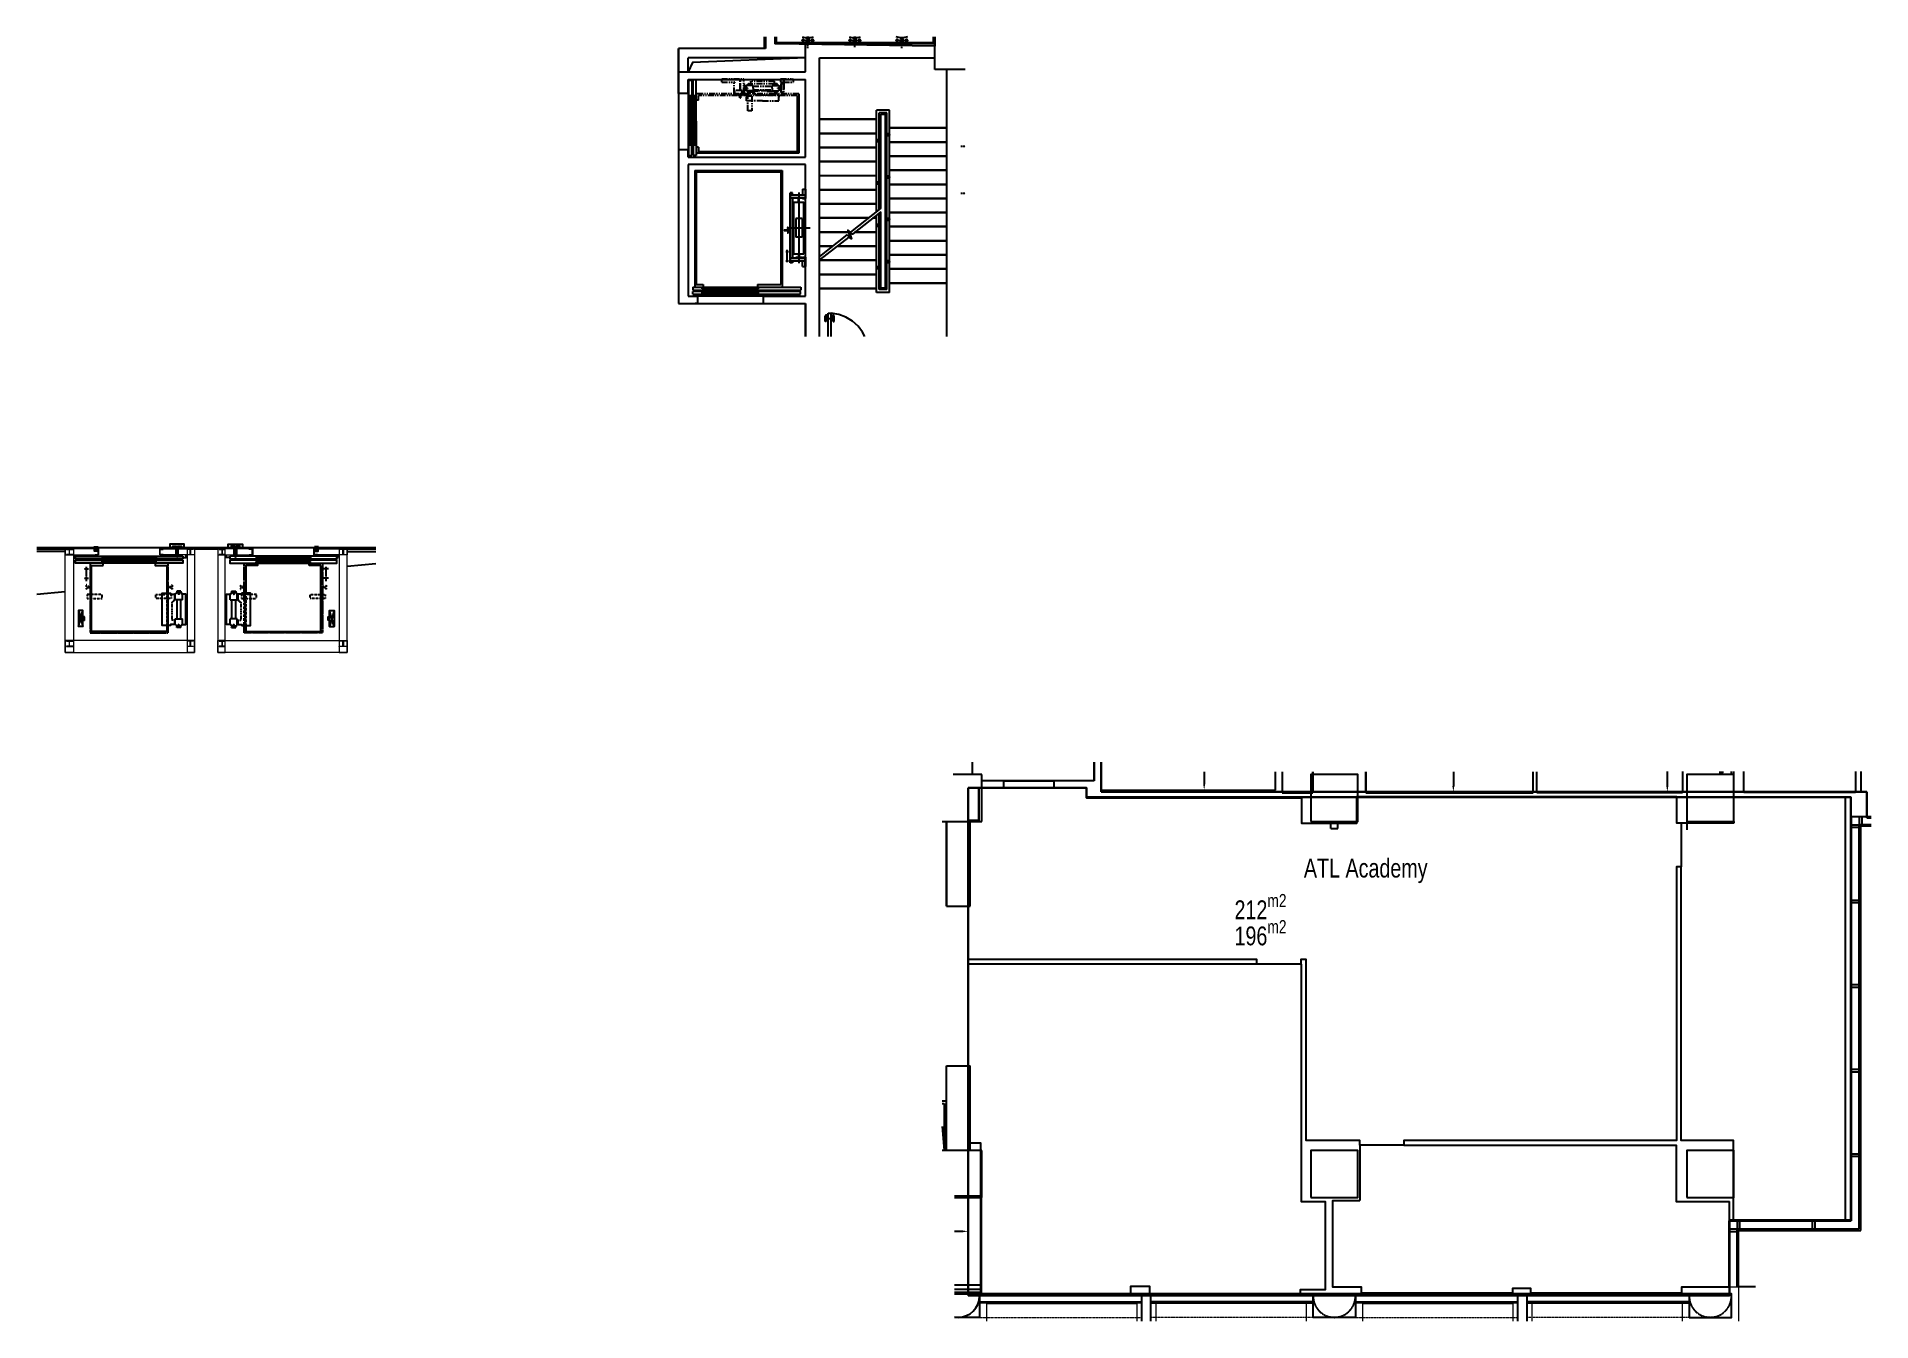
# Model space of a CAD drawing. Header units: millimetres. Extents: x 1372008 to 1411040, y -1003 to 26332.
import ezdxf

# ---------------------------------------------------------------- set-up
doc = ezdxf.new("R2010")
doc.units = ezdxf.units.MM
for name, pattern in [('CENTER2', [1.125, 0.75, -0.125, 0.125, -0.125]), ('DASHDOT2', [12.7, 6.35, -3.175, 0, -3.175]), ('DIVIDE', [1.25, 0.5, -0.25, 0, -0.25, 0, -0.25]), ('HIDDEN', [0.375, 0.25, -0.125]), ('HIDDEN2', [4.7625, 3.175, -1.5875]), ('PHANTOM', [2.5, 1.25, -0.25, 0.25, -0.25, 0.25, -0.25]), ('PHANTOMX2', [127, 63.5, -12.7, 12.7, -12.7, 12.7, -12.7])]:
    doc.linetypes.add(name, pattern=pattern)
for name, color, linetype in [('Baca', 7, 'Continuous'), ('Divar-esas', 7, 'Continuous'), ('Divar-komek', 7, 'Continuous'), ('Kafel', 7, 'Continuous'), ('Lift', 7, 'Continuous'), ('Meheccer', 7, 'Continuous'), ('metal', 7, 'Continuous'), ('OFFICE_BOUNDARY', 3, 'Continuous'), ('Pencere', 7, 'Continuous'), ('Pillekan', 7, 'Continuous'), ('plita 2', 7, 'Continuous'), ('Qapi', 7, 'Continuous'), ('Santexnika', 7, 'Continuous'), ('sutun1', 7, 'Continuous'), ('Tavan', 7, 'Continuous')]:
    doc.layers.add(name, color=color, linetype=linetype)
for name, color, linetype, lineweight, true_color in [('Guzgu', 165, 'Continuous', 5, 0x385ca8), ('obl. keramogranit', 138, 'Continuous', 18, 0x005252), ('plita', 182, 'Continuous', 5, 0x3a07c5)]:
    doc.layers.add(name, color=color, linetype=linetype, lineweight=lineweight, true_color=true_color)
doc.layers.add('Metalkonstruksiya', color=206, linetype='Continuous', lineweight=9)
doc.styles.add('Yazilar', font='txt', dxfattribs={"width": 0.75})

msp = doc.modelspace()

# ---------------------------------------------------------------- texts
at = {"layer": 'Divar-esas', "char_height": 400, "attachment_point": 1, "style": 'Yazilar'}
for s, heights, insert in [('{\\f@Arial Unicode MS|b0|i0|c0|p34;ATL Academy}', [-517], (1398968, 8841)), ('\\A1;{\\f@Arial Unicode MS|b0|i0|c0|p34;\\C256;\\c0;212\\f@Arial Unicode MS|b0|i0|c204|p34;\\H0.7x;\\Sm2^ ;}', [-402], (1397492, 8090)), ('\\A1;{\\f@Arial Unicode MS|b0|i0|c0|p34;\\C1;196\\f@Arial Unicode MS|b0|i0|c204|p34;\\H0.7x;\\Sm2^ ;}', [-409], (1397492, 7534))]:
    msp.add_mtext_dynamic_manual_height_columns(s, width=5488.74, gutter_width=250, heights=heights, dxfattribs=dict(at, insert=insert))

# ---------------------------------------------------------------- linework, layer by layer
at = {"lineweight": -3}
msp.add_line((1394505, 10497), (1394505, 10897), dxfattribs=at)
for p, q in [((1394655, 10897), (1394655, 10302)), ((1394655, 10262), (1394655, 10897)), ((1398365, 10302), (1398365, 10690)), ((1398505, 10690), (1398505, 10242)), ((1399155, 10242), (1399155, 10690)), ((1399155, 10690), (1399155, 10262)), ((1400285, 10691), (1400285, 10242)), ((1400285, 10242), (1400285, 10691)), ((1403845, 10242), (1403845, 10693)), ((1403925, 10242), (1403925, 10693)), ((1407025, 10695), (1407025, 10242)), ((1407025, 10695), (1407025, 10262)), ((1408325, 10252), (1408325, 10696)), ((1408325, 10252), (1408325, 10696)), ((1410705, 10697), (1410705, 10252)), ((1410825, 10262), (1410825, 10698)), ((1392055, 10347), (1392055, 9657)), ((1394345, 10347), (1392055, 10347)), ((1394345, 10137), (1394345, 10347)), ((1394655, 10302), (1398365, 10302)), ((1399155, 10262), (1394655, 10262)), ((1398505, 10242), (1399155, 10242)), ((1407025, 10262), (1400285, 10242)), ((1400285, 10242), (1403845, 10242)), ((1407025, 10242), (1403925, 10242)), ((1410945, 10262), (1408325, 10252)), ((1410705, 10252), (1408325, 10252)), ((1410945, 10262), (1410825, 10262)), ((1410945, 9712), (1410945, 10262)), ((1410945, 9712), (1410945, 10262)), ((1410490, 10147), (1394345, 10137)), ((1410490, 1147), (1410490, 10147)), ((1392055, 9657), (1391825, 9657)), ((1391825, 9657), (1391825, 2797)), ((1411040, 9712), (1410945, 9712)), ((1411040, 9712), (1410945, 9712)), ((1391825, 2797), (1392085, 2797)), ((1392085, 2797), (1392085, -453)), ((1391535, 1662), (1392105, 1662)), ((1391535, 1662), (1392105, 1662)), ((1392105, -228), (1392105, 1662)), ((1392105, 1662), (1392105, -328)), ((1408025, -453), (1408025, 1147)), ((1408025, 1147), (1410490, 1147)), ((1391535, -228), (1392105, -228)), ((1392105, -328), (1391535, -329)), ((1395285, -453), (1395285, -253)), ((1395285, -253), (1395685, -253)), ((1395685, -253), (1395685, -453)), ((1392085, -453), (1395285, -453)), ((1395685, -453), (1408025, -453))]:
    msp.add_line(p, q)
at = {"color": 1, "lineweight": 30}
for p, q in [((1394655, 10262), (1394655, 10897)), ((1391825, 10347), (1391825, -453)), ((1394345, 10347), (1391825, 10347)), ((1394345, 10147), (1394345, 10347)), ((1410945, 10262), (1394655, 10262)), ((1410945, 9712), (1410945, 10262)), ((1410605, 10147), (1394345, 10147)), ((1410605, 1147), (1410605, 10147)), ((1411040, 9712), (1410945, 9712)), ((1392105, 1662), (1391535, 1662)), ((1392105, -388), (1392105, 1662)), ((1408025, -453), (1408025, 1147)), ((1408025, 1147), (1410605, 1147)), ((1391535, -388), (1392105, -388)), ((1391825, -453), (1408025, -453))]:
    msp.add_line(p, q, dxfattribs=at)
at = {"color": 0, "lineweight": -2}
for p, q in [((1396846, 10689), (1396846, 10427)), ((1402148, 10692), (1402148, 10387)), ((1406700, 10695), (1406700, 10386)), ((1391700, 911), (1391535, 911))]:
    msp.add_line(p, q, dxfattribs=at)
at = {"color": 0, "lineweight": -2, "transparency": 16777216}
for p, q in [((1396878, 10302), (1396909, 10302)), ((1402206, 10262), (1402086, 10262)), ((1406732, 10261), (1406763, 10261)), ((1391825, 650), (1391825, 973))]:
    msp.add_line(p, q, dxfattribs=at)
msp.add_lwpolyline([(1392055, 10347), (1392585, 10347), (1392585, 10497), (1393645, 10497), (1393645, 10347), (1394345, 10347), (1394345, 10137), (1398915, 10137), (1398915, 9597), (1400095, 9597), (1400095, 10167), (1406895, 10167), (1406895, 9607), (1406995, 9607), (1406995, 8667), (1406895, 8667), (1406895, 2847), (1401095, 2847), (1401095, 2747), (1400155, 2747), (1400155, 2847), (1399015, 2847), (1399015, 6697), (1398905, 6697), (1398905, 6597), (1397965, 6597), (1397965, 6697), (1391825, 6697), (1391825, 9657), (1392055, 9657)], close=True)
at = {"lineweight": -3}
msp.add_lwpolyline([(1394505, 10497), (1392115, 10497)], dxfattribs=at)
for points in [[(1406995, 9607), (1408115, 9607), (1408115, 10147), (1410605, 10147), (1410605, 1147), (1408105, 1147), (1408105, 2847), (1406995, 2847), (1406995, 8667)], [(1397965, 6597), (1391825, 6597), (1391825, 2797), (1392085, 2797), (1392085, -453), (1395285, -453), (1395285, -253), (1395685, -253), (1395685, -453), (1398895, -453), (1398895, -323), (1399425, -323), (1399425, 1537), (1398915, 1537), (1398915, 6597)], [(1400155, 2747), (1400155, 1567)], [(1401095, 2747), (1406885, 2747), (1406885, 1547), (1408025, 1547)], [(1408025, -273), (1407005, -273), (1407005, -403), (1403795, -403), (1403795, -303), (1403405, -303), (1403405, -403), (1400195, -403), (1400195, -273), (1399585, -273), (1399585, 1567), (1400155, 1567)], [(1408025, -273), (1408025, 1547)]]:
    msp.add_lwpolyline(points)
at = {"color": 0, "transparency": 16777216}
for points in [[(1396826, 10427), (1396867, 10427), (1396846, 10302)], [(1402127, 10387), (1402169, 10387), (1402148, 10262)], [(1406679, 10386), (1406721, 10386), (1406700, 10261)], [(1391700, 932), (1391700, 890), (1391825, 911)]]:
    msp.add_solid(points, dxfattribs=at)
at = {"layer": 'Baca'}
for p, q in [((1378615, 15065), (1379223, 15120)), ((1372615, 14521), (1372008, 14466)), ((1391275, 3143), (1391315, 2632))]:
    msp.add_line(p, q, dxfattribs=at)
at = {"layer": 'Baca', "linetype": 'ByBlock'}
msp.add_line((1407877, 10696), (1407865, 10632), dxfattribs=at)
at = {"layer": 'Baca'}
msp.add_lwpolyline([(1388365, 25882), (1385961, 25784), (1385865, 25582)], dxfattribs=at)
at = {"layer": 'Divar-komek'}
for p, q in [((1387515, 26332), (1387515, 26082)), ((1387715, 26332), (1387715, 26182)), ((1388365, 26182), (1387715, 26182)), ((1387515, 26082), (1385665, 26082)), ((1385665, 25582), (1385665, 26082)), ((1388365, 25882), (1385865, 25882)), ((1385865, 25582), (1385865, 25882)), ((1375365, 15432), (1375865, 15432)), ((1399540, 9482), (1399540, 9632)), ((1399540, 9482), (1399690, 9482)), ((1399690, 9482), (1399690, 9632)), ((1407115, 9632), (1407115, 9457)), ((1408115, 9632), (1408115, 9607)), ((1408575, -268), (1408215, -268)), ((1408575, -268), (1408215, -268)), ((1408575, -268), (1408215, -268))]:
    msp.add_line(p, q, dxfattribs=at)
msp.add_lwpolyline([(1391535, -910), (1391615, -918), (1391706, -909), (1391790, -882), (1391867, -841), (1391933, -786), (1391988, -719), (1392030, -643), (1392056, -558), (1392065, -468)], dxfattribs=at)
at = {"layer": 'Divar-komek', "linetype": 'HIDDEN2'}
for centre in [(1399615, -468), (1407615, -468)]:
    msp.add_arc(centre, 450, 180, 0, dxfattribs=at)
at = {"layer": 'Guzgu'}
msp.add_line((1391085, 26212), (1387745, 26212), dxfattribs=at)
at = {"layer": 'Kafel'}
for p, q in [((1387495, 26082), (1387495, 26332)), ((1387745, 26182), (1387745, 26332)), ((1391085, 26182), (1391085, 26332))]:
    msp.add_line(p, q, dxfattribs=at)
at = {"layer": 'Lift'}
for p, q in [((1385885, 25407), (1385945, 25407)), ((1385885, 23807), (1385885, 25407)), ((1385945, 25407), (1385945, 24532)), ((1386035, 25412), (1385975, 25412)), ((1385975, 24532), (1385975, 25412)), ((1386035, 24532), (1386035, 25412)), ((1386581, 25362), (1386581, 25432)), ((1385894, 24532), (1385894, 25082)), ((1385894, 25082), (1385926, 25082)), ((1385926, 24532), (1385926, 25082)), ((1385999, 25082), (1386031, 25082)), ((1385999, 24532), (1385999, 25082)), ((1386031, 24532), (1386031, 25082)), ((1386090, 24982), (1386035, 24982)), ((1386090, 24982), (1386090, 25082)), ((1388190, 25082), (1388190, 23882)), ((1388220, 25113), (1388220, 23851)), ((1385894, 24532), (1385894, 24032)), ((1385894, 24532), (1385926, 24532)), ((1385926, 24532), (1385926, 24032)), ((1385945, 23807), (1385945, 24532)), ((1385975, 24532), (1385975, 23802)), ((1385999, 24532), (1386031, 24532)), ((1385999, 24532), (1385999, 24032)), ((1386031, 24532), (1386031, 24032)), ((1386035, 24532), (1386035, 23802)), ((1385894, 24032), (1385926, 24032)), ((1385999, 24032), (1386031, 24032)), ((1386090, 23982), (1386035, 23982)), ((1388220, 23851), (1386035, 23851)), ((1386090, 23982), (1386090, 23882)), ((1388190, 23882), (1386090, 23882)), ((1385885, 23807), (1385945, 23807)), ((1386035, 23802), (1385975, 23802)), ((1386009, 23487), (1386009, 21002)), ((1386009, 23487), (1387871, 23487)), ((1386040, 23457), (1386040, 21057)), ((1386040, 23457), (1387840, 23457)), ((1387840, 23457), (1387840, 21057)), ((1387871, 23487), (1387871, 21002)), ((1388300, 23088), (1388300, 22968)), ((1388300, 23088), (1388365, 23088)), ((1388359, 23088), (1388359, 22888)), ((1388365, 23088), (1388365, 22888)), ((1388089, 23009), (1388039, 23009)), ((1388039, 21519), (1388039, 23009)), ((1388042, 21519), (1388042, 23009)), ((1388049, 22968), (1388355, 22968)), ((1388049, 22903), (1388049, 22968)), ((1388049, 22909), (1388355, 22909)), ((1388049, 22903), (1388355, 22903)), ((1388089, 22968), (1388089, 23009)), ((1388089, 22903), (1388089, 21625)), ((1388119, 22814), (1388329, 22814)), ((1388119, 21714), (1388119, 22814)), ((1388161, 22903), (1388288, 22903)), ((1388161, 22899), (1388161, 22903)), ((1388213, 22893), (1388164, 22895)), ((1388216, 22815), (1388216, 22859)), ((1388217, 22814), (1388216, 22815)), ((1388231, 22814), (1388217, 22814)), ((1388231, 22814), (1388217, 22814)), ((1388219, 22863), (1388219, 22886)), ((1388224, 23014), (1388224, 21514)), ((1388229, 22863), (1388229, 22886)), ((1388231, 22814), (1388232, 22815)), ((1388232, 22815), (1388232, 22859)), ((1388284, 22895), (1388236, 22893)), ((1388288, 22899), (1388288, 22903)), ((1388300, 22903), (1388300, 22888)), ((1388300, 22888), (1388365, 22888)), ((1388329, 21714), (1388329, 22814)), ((1388355, 22968), (1388355, 22903)), ((1387991, 22274), (1387988, 22226)), ((1387995, 22278), (1387999, 22278)), ((1387999, 22151), (1387999, 22278)), ((1388069, 22264), (1388465, 22264)), ((1388158, 22464), (1388158, 22064)), ((1388291, 22464), (1388158, 22464)), ((1388291, 22464), (1388291, 22064)), ((1387910, 22221), (1387911, 22222)), ((1387910, 22221), (1387910, 22207)), ((1387910, 22221), (1387910, 22207)), ((1387910, 22207), (1387910, 22221)), ((1387910, 22207), (1387911, 22206)), ((1387911, 22222), (1387955, 22222)), ((1387911, 22206), (1387955, 22206)), ((1387959, 22219), (1387981, 22219)), ((1387959, 22209), (1387981, 22209)), ((1387988, 22203), (1387991, 22155)), ((1387995, 22151), (1387999, 22151)), ((1388291, 22064), (1388158, 22064)), ((1387945, 21764), (1388005, 21764)), ((1387945, 21564), (1388005, 21564)), ((1387975, 21534), (1387975, 21795)), ((1388089, 21519), (1388039, 21519)), ((1388049, 21560), (1388049, 21625)), ((1388049, 21625), (1388355, 21625)), ((1388049, 21619), (1388355, 21619)), ((1388049, 21560), (1388355, 21560)), ((1388089, 21560), (1388089, 21519)), ((1388119, 21714), (1388329, 21714)), ((1388161, 21630), (1388161, 21625)), ((1388161, 21625), (1388288, 21625)), ((1388213, 21636), (1388164, 21634)), ((1388217, 21714), (1388216, 21714)), ((1388216, 21714), (1388216, 21670)), ((1388231, 21714), (1388217, 21714)), ((1388231, 21714), (1388217, 21714)), ((1388219, 21665), (1388219, 21643)), ((1388229, 21665), (1388229, 21643)), ((1388231, 21714), (1388232, 21714)), ((1388232, 21714), (1388232, 21670)), ((1388284, 21634), (1388236, 21636)), ((1388288, 21630), (1388288, 21625)), ((1388300, 21640), (1388365, 21640)), ((1388300, 21625), (1388300, 21640)), ((1388300, 21440), (1388300, 21560)), ((1388355, 21560), (1388355, 21625)), ((1388359, 21440), (1388359, 21640)), ((1388365, 21640), (1388365, 21440)), ((1388300, 21440), (1388365, 21440)), ((1385965, 21002), (1385965, 20942)), ((1385965, 21002), (1388265, 21002)), ((1385965, 20942), (1388265, 20942)), ((1385970, 20852), (1385970, 20912)), ((1388260, 20912), (1385970, 20912)), ((1385970, 20852), (1388260, 20852)), ((1386040, 21057), (1386190, 21057)), ((1386165, 20966), (1386165, 20998)), ((1386165, 20998), (1387365, 20998)), ((1386165, 20966), (1387365, 20966)), ((1387365, 20893), (1386165, 20893)), ((1386165, 20861), (1386165, 20893)), ((1387365, 20861), (1386165, 20861)), ((1386190, 21057), (1386190, 21002)), ((1386765, 20966), (1386765, 20998)), ((1386765, 20861), (1386765, 20893)), ((1387340, 21057), (1387840, 21057)), ((1387340, 21057), (1387340, 21002)), ((1387365, 20966), (1387365, 20998)), ((1387365, 20861), (1387365, 20893)), ((1388260, 20852), (1388260, 20912)), ((1388265, 21002), (1388265, 20942)), ((1372808, 15250), (1372808, 15307)), ((1372835, 15250), (1372808, 15250)), ((1373226, 15480), (1373314, 15480)), ((1373599, 15268), (1373599, 15236)), ((1373599, 15255), (1373899, 15255)), ((1373599, 15252), (1373899, 15252)), ((1373599, 15250), (1373899, 15250)), ((1373899, 15268), (1373899, 15236)), ((1374051, 15268), (1374051, 15236)), ((1374351, 15255), (1374051, 15255)), ((1374051, 15252), (1374351, 15252)), ((1374351, 15250), (1374051, 15250)), ((1374351, 15268), (1374351, 15236)), ((1374976, 15284), (1374976, 15307)), ((1374977, 15461), (1375012, 15461)), ((1374995, 15432), (1374995, 15307)), ((1375014, 15284), (1375014, 15307)), ((1376216, 15284), (1376216, 15307)), ((1376253, 15461), (1376218, 15461)), ((1376236, 15432), (1376236, 15307)), ((1376254, 15284), (1376254, 15307)), ((1376879, 15268), (1376879, 15236)), ((1376879, 15255), (1377179, 15255)), ((1377179, 15252), (1376879, 15252)), ((1376879, 15250), (1377179, 15250)), ((1377179, 15268), (1377179, 15236)), ((1377331, 15268), (1377331, 15236)), ((1377631, 15255), (1377331, 15255)), ((1377631, 15252), (1377331, 15252)), ((1377631, 15250), (1377331, 15250)), ((1377631, 15268), (1377631, 15236)), ((1378004, 15480), (1377916, 15480)), ((1378395, 15250), (1378423, 15250)), ((1378423, 15250), (1378423, 15307)), ((1373175, 14997), (1373144, 14997)), ((1373155, 14997), (1373155, 14813)), ((1373160, 14997), (1373160, 14813)), ((1373165, 14997), (1373165, 14813)), ((1373599, 15168), (1373599, 15136)), ((1373599, 15155), (1373899, 15155)), ((1373599, 15152), (1373899, 15152)), ((1373599, 15150), (1373899, 15150)), ((1373899, 15168), (1373899, 15136)), ((1374051, 15168), (1374051, 15136)), ((1374351, 15155), (1374051, 15155)), ((1374051, 15152), (1374351, 15152)), ((1374351, 15150), (1374051, 15150)), ((1374351, 15168), (1374351, 15136)), ((1374775, 14997), (1374806, 14997)), ((1374786, 14997), (1374786, 14813)), ((1374791, 14997), (1374791, 14813)), ((1374796, 14997), (1374796, 14813)), ((1376455, 14997), (1376424, 14997)), ((1376435, 14997), (1376435, 14813)), ((1376440, 14997), (1376440, 14813)), ((1376445, 14997), (1376445, 14813)), ((1376879, 15168), (1376879, 15136)), ((1376879, 15155), (1377179, 15155)), ((1377179, 15152), (1376879, 15152)), ((1376879, 15150), (1377179, 15150)), ((1377179, 15168), (1377179, 15136)), ((1377331, 15168), (1377331, 15136)), ((1377631, 15155), (1377331, 15155)), ((1377631, 15152), (1377331, 15152)), ((1377631, 15150), (1377331, 15150)), ((1377631, 15168), (1377631, 15136)), ((1378055, 14997), (1378086, 14997)), ((1378066, 14997), (1378066, 14813)), ((1378071, 14997), (1378071, 14813)), ((1378076, 14997), (1378076, 14813)), ((1373175, 14813), (1373144, 14813)), ((1374775, 14813), (1374806, 14813)), ((1376455, 14813), (1376424, 14813)), ((1378055, 14813), (1378086, 14813)), ((1373175, 14417), (1373144, 14417)), ((1373155, 14417), (1373155, 13757)), ((1373160, 14417), (1373160, 13757)), ((1373165, 14417), (1373165, 13757)), ((1374775, 14417), (1374806, 14417)), ((1374786, 14417), (1374786, 13757)), ((1374791, 14417), (1374791, 13757)), ((1374796, 14417), (1374796, 13757)), ((1376455, 14417), (1376424, 14417)), ((1376435, 14417), (1376435, 13757)), ((1376440, 14417), (1376440, 13757)), ((1376445, 14417), (1376445, 13757)), ((1378055, 14417), (1378086, 14417)), ((1378066, 14417), (1378066, 13757)), ((1378071, 14417), (1378071, 13757)), ((1378076, 14417), (1378076, 13757)), ((1373175, 13757), (1373144, 13757)), ((1373255, 13677), (1373255, 13647)), ((1373255, 13667), (1374695, 13667)), ((1373255, 13662), (1374695, 13662)), ((1374695, 13677), (1374695, 13647)), ((1374775, 13757), (1374806, 13757)), ((1376455, 13757), (1376424, 13757)), ((1376535, 13677), (1376535, 13647)), ((1377975, 13667), (1376535, 13667)), ((1377975, 13662), (1376535, 13662)), ((1377975, 13677), (1377975, 13647)), ((1378055, 13757), (1378086, 13757)), ((1373255, 13657), (1374695, 13657)), ((1377975, 13657), (1376535, 13657))]:
    msp.add_line(p, q, dxfattribs=at)
at = {"layer": 'Lift', "linetype": 'PHANTOMX2', "ltscale": 2}
for p, q in [((1386581, 25432), (1387051, 25432)), ((1386973, 25219), (1386973, 25432)), ((1386983, 25219), (1386983, 25432)), ((1387051, 25124), (1387051, 25432)), ((1387703, 25388), (1387203, 25388)), ((1387203, 25322), (1387203, 25388)), ((1387703, 25322), (1387703, 25388)), ((1387835, 25432), (1387835, 25367)), ((1387835, 25432), (1388100, 25432)), ((1387903, 25219), (1387903, 25432)), ((1387913, 25219), (1387913, 25432)), ((1388100, 25432), (1388100, 25367)), ((1388220, 25113), (1386035, 25113)), ((1388190, 25082), (1386090, 25082)), ((1386581, 25362), (1386856, 25362)), ((1386846, 25352), (1386856, 25352)), ((1386846, 25124), (1386846, 25352)), ((1386846, 25124), (1386858, 25124)), ((1387018, 25189), (1386858, 25189)), ((1386858, 25094), (1386858, 25189)), ((1387053, 25099), (1386858, 25099)), ((1387053, 25094), (1386858, 25094)), ((1386978, 25094), (1386934, 25094)), ((1386934, 25094), (1386934, 25094)), ((1386941, 25086), (1386970, 25084)), ((1386970, 25066), (1386974, 25070)), ((1386970, 25033), (1386970, 25066)), ((1386970, 25033), (1386971, 25032)), ((1386978, 25032), (1386971, 25032)), ((1386974, 25070), (1386974, 25079)), ((1386978, 25094), (1387023, 25094)), ((1386978, 25032), (1386985, 25032)), ((1386982, 25070), (1386982, 25079)), ((1386986, 25066), (1386982, 25070)), ((1386986, 25033), (1386985, 25032)), ((1386986, 25033), (1386986, 25066)), ((1387015, 25086), (1386987, 25084)), ((1387018, 25131), (1387018, 25189)), ((1387023, 25094), (1387023, 25094)), ((1387053, 25124), (1387025, 25124)), ((1387026, 25124), (1387051, 25124)), ((1387051, 25331), (1387066, 25331)), ((1387051, 25146), (1387066, 25146)), ((1387053, 25094), (1387053, 25124)), ((1387062, 25331), (1387062, 25146)), ((1387066, 25146), (1387066, 25331)), ((1387066, 25238), (1387066, 25283)), ((1387066, 25283), (1387067, 25283)), ((1387066, 25238), (1387066, 25194)), ((1387066, 25194), (1387067, 25194)), ((1387075, 25275), (1387077, 25247)), ((1387075, 25201), (1387077, 25230)), ((1387091, 25242), (1387082, 25242)), ((1387091, 25234), (1387082, 25234)), ((1387095, 25246), (1387091, 25242)), ((1387095, 25230), (1387091, 25234)), ((1387098, 25263), (1387093, 25263)), ((1387093, 25257), (1387093, 25263)), ((1387096, 25257), (1387093, 25257)), ((1387099, 25220), (1387094, 25220)), ((1387094, 25214), (1387094, 25220)), ((1387098, 25214), (1387094, 25214)), ((1387127, 25246), (1387095, 25246)), ((1387127, 25230), (1387095, 25230)), ((1387096, 25257), (1387096, 25247)), ((1387129, 25247), (1387096, 25247)), ((1387098, 25278), (1387128, 25308)), ((1387098, 25278), (1387098, 25263)), ((1387098, 25214), (1387098, 25198)), ((1387098, 25198), (1387128, 25168)), ((1387129, 25230), (1387099, 25230)), ((1387099, 25223), (1387099, 25230)), ((1387099, 25220), (1387099, 25223)), ((1387248, 25296), (1387105, 25296)), ((1387105, 25285), (1387105, 25296)), ((1387105, 25191), (1387105, 25181)), ((1387248, 25181), (1387105, 25181)), ((1387111, 25047), (1387108, 25047)), ((1387108, 24970), (1387108, 25047)), ((1387111, 25089), (1387111, 25065)), ((1387111, 25089), (1387121, 25089)), ((1387111, 25065), (1387111, 25047)), ((1387127, 25246), (1387128, 25245)), ((1387127, 25230), (1387128, 25231)), ((1387208, 25308), (1387128, 25308)), ((1387128, 25238), (1387128, 25245)), ((1387128, 25238), (1387128, 25231)), ((1387208, 25168), (1387128, 25168)), ((1387129, 25230), (1387129, 25247)), ((1387148, 25104), (1387136, 25104)), ((1387138, 25308), (1387138, 25313)), ((1387138, 25163), (1387138, 25168)), ((1387148, 25104), (1387148, 25162)), ((1387153, 25328), (1387198, 25328)), ((1387153, 25167), (1387157, 25167)), ((1387153, 25148), (1387198, 25148)), ((1387157, 25170), (1387157, 25167)), ((1387157, 25170), (1387241, 25170)), ((1387198, 25328), (1387198, 25322)), ((1387203, 25322), (1387198, 25322)), ((1387261, 25154), (1387198, 25154)), ((1387198, 25154), (1387198, 25148)), ((1387703, 25328), (1387203, 25328)), ((1387203, 25322), (1387203, 25328)), ((1387208, 25308), (1387208, 25296)), ((1387208, 25181), (1387208, 25168)), ((1387241, 25170), (1387241, 25175)), ((1387241, 25175), (1387242, 25175)), ((1387358, 25175), (1387242, 25175)), ((1387248, 25238), (1387248, 25296)), ((1387248, 25276), (1387658, 25276)), ((1387248, 25238), (1387248, 25181)), ((1387248, 25201), (1387658, 25201)), ((1387308, 25088), (1387261, 25154)), ((1387703, 25088), (1387308, 25088)), ((1387548, 25183), (1387358, 25183)), ((1387358, 25175), (1387358, 25183)), ((1387548, 25175), (1387548, 25183)), ((1387548, 25175), (1387665, 25175)), ((1387658, 25238), (1387658, 25296)), ((1387658, 25296), (1387801, 25296)), ((1387658, 25238), (1387658, 25181)), ((1387658, 25181), (1387801, 25181)), ((1387665, 25170), (1387665, 25175)), ((1387665, 25175), (1387665, 25175)), ((1387749, 25170), (1387665, 25170)), ((1387698, 25308), (1387698, 25296)), ((1387698, 25308), (1387778, 25308)), ((1387698, 25181), (1387698, 25168)), ((1387698, 25168), (1387778, 25168)), ((1387703, 25322), (1387703, 25328)), ((1387703, 25322), (1387708, 25322)), ((1387703, 25154), (1387703, 25088)), ((1387708, 25154), (1387703, 25154)), ((1387708, 25328), (1387708, 25322)), ((1387753, 25328), (1387708, 25328)), ((1387708, 25154), (1387708, 25148)), ((1387753, 25148), (1387708, 25148)), ((1387749, 25170), (1387749, 25167)), ((1387753, 25167), (1387749, 25167)), ((1387758, 25104), (1387758, 25162)), ((1387758, 25104), (1387771, 25104)), ((1387768, 25308), (1387768, 25313)), ((1387768, 25163), (1387768, 25168)), ((1387777, 25247), (1387810, 25247)), ((1387777, 25230), (1387777, 25247)), ((1387777, 25230), (1387807, 25230)), ((1387808, 25278), (1387778, 25308)), ((1387779, 25246), (1387778, 25245)), ((1387778, 25238), (1387778, 25245)), ((1387778, 25238), (1387778, 25231)), ((1387779, 25230), (1387778, 25231)), ((1387808, 25198), (1387778, 25168)), ((1387779, 25246), (1387812, 25246)), ((1387779, 25230), (1387812, 25230)), ((1387795, 25089), (1387786, 25089)), ((1387795, 25089), (1387795, 25065)), ((1387795, 25065), (1387795, 25047)), ((1387795, 25047), (1387798, 25047)), ((1387798, 24970), (1387798, 25047)), ((1387801, 25285), (1387801, 25296)), ((1387801, 25191), (1387801, 25181)), ((1387807, 25223), (1387807, 25230)), ((1387807, 25220), (1387807, 25223)), ((1387807, 25220), (1387812, 25220)), ((1387808, 25278), (1387808, 25263)), ((1387808, 25263), (1387813, 25263)), ((1387808, 25214), (1387808, 25198)), ((1387808, 25214), (1387812, 25214)), ((1387810, 25257), (1387810, 25247)), ((1387810, 25257), (1387813, 25257)), ((1387812, 25246), (1387816, 25242)), ((1387812, 25230), (1387816, 25234)), ((1387812, 25214), (1387812, 25220)), ((1387813, 25257), (1387813, 25263)), ((1387816, 25242), (1387824, 25242)), ((1387816, 25234), (1387824, 25234)), ((1387832, 25275), (1387829, 25247)), ((1387832, 25201), (1387829, 25230)), ((1387835, 25367), (1387845, 25367)), ((1387840, 25331), (1387840, 25146)), ((1387845, 25331), (1387840, 25331)), ((1387840, 25238), (1387840, 25283)), ((1387840, 25283), (1387840, 25283)), ((1387840, 25238), (1387840, 25194)), ((1387840, 25194), (1387840, 25194)), ((1387900, 25146), (1387840, 25146)), ((1387845, 25367), (1387845, 25331)), ((1387845, 25367), (1387895, 25367)), ((1387845, 25146), (1387845, 25331)), ((1387895, 25331), (1387845, 25331)), ((1387845, 25331), (1387845, 25148)), ((1387895, 25367), (1388100, 25367)), ((1387895, 25347), (1387895, 25331)), ((1387900, 25331), (1387895, 25331)), ((1387900, 25331), (1387900, 25146)), ((1387905, 25357), (1387910, 25357)), ((1387910, 25367), (1387910, 25357)), ((1387111, 24970), (1387108, 24970)), ((1387111, 24970), (1387111, 24967)), ((1387453, 24967), (1387111, 24967)), ((1387453, 24967), (1387795, 24967)), ((1387795, 24970), (1387795, 24967)), ((1387795, 24970), (1387798, 24970))]:
    msp.add_line(p, q, dxfattribs=at)
at = {"layer": 'Lift', "linetype": 'CENTER2'}
for p, q in [((1375020, 15307), (1374970, 15432)), ((1374970, 15307), (1375020, 15432)), ((1376210, 15307), (1376260, 15432)), ((1376260, 15307), (1376210, 15432)), ((1373017, 15012), (1373112, 15012)), ((1373064, 14749), (1373064, 15052)), ((1378214, 15012), (1378119, 15012)), ((1378166, 14749), (1378166, 15052)), ((1373017, 14812), (1373112, 14812)), ((1378214, 14812), (1378119, 14812))]:
    msp.add_line(p, q, dxfattribs=at)
at = {"layer": 'Lift', "linetype": 'HIDDEN', "ltscale": 10}
for p, q in [((1374976, 15307), (1374976, 15432)), ((1375014, 15307), (1375014, 15432)), ((1376216, 15307), (1376216, 15432)), ((1376254, 15307), (1376254, 15432))]:
    msp.add_line(p, q, dxfattribs=at)
at = {"layer": 'Lift', "linetype": 'Continuous'}
for p, q in [((1373175, 13677), (1373175, 15077)), ((1373175, 15077), (1373425, 15077)), ((1373425, 15077), (1373425, 15132)), ((1377805, 15077), (1377805, 15132)), ((1378055, 15077), (1377805, 15077)), ((1378055, 13677), (1378055, 15077)), ((1374775, 13677), (1373175, 13677)), ((1374775, 13805), (1374775, 13677)), ((1376455, 13805), (1376455, 13677)), ((1376455, 13677), (1378055, 13677))]:
    msp.add_line(p, q, dxfattribs=at)
at = {"layer": 'Lift', "linetype": 'PHANTOM', "ltscale": 0.5}
for p, q in [((1374806, 14489), (1374806, 15132)), ((1376424, 14489), (1376424, 15132))]:
    msp.add_line(p, q, dxfattribs=at)
at = {"layer": 'Lift', "linetype": 'HIDDEN'}
for p, q in [((1374775, 14489), (1374775, 13805)), ((1374806, 13805), (1374806, 14489)), ((1376424, 13805), (1376424, 14489)), ((1376455, 14489), (1376455, 13805))]:
    msp.add_line(p, q, dxfattribs=at)
at = {"layer": 'Lift', "linetype": 'ByBlock'}
for p, q in [((1374968, 14472), (1374941, 14472)), ((1374941, 14472), (1374941, 14380)), ((1374954, 14352), (1374954, 14472)), ((1374968, 14472), (1374968, 14488)), ((1375076, 14532), (1374986, 14532)), ((1374986, 14532), (1374986, 14530)), ((1374988, 14528), (1375024, 14524)), ((1375023, 14495), (1375023, 14476)), ((1375026, 14497), (1375025, 14497)), ((1375035, 14472), (1375027, 14472)), ((1375028, 14520), (1375028, 14499)), ((1375034, 14520), (1375034, 14499)), ((1375037, 14497), (1375036, 14497)), ((1375074, 14528), (1375038, 14524)), ((1375039, 14495), (1375039, 14476)), ((1375076, 14532), (1375076, 14530)), ((1375108, 14352), (1375108, 14472)), ((1376122, 14352), (1376122, 14472)), ((1376154, 14532), (1376244, 14532)), ((1376154, 14532), (1376154, 14530)), ((1376156, 14528), (1376192, 14524)), ((1376191, 14495), (1376191, 14476)), ((1376193, 14497), (1376194, 14497)), ((1376195, 14472), (1376203, 14472)), ((1376196, 14520), (1376196, 14499)), ((1376202, 14520), (1376202, 14499)), ((1376204, 14497), (1376205, 14497)), ((1376242, 14528), (1376206, 14524)), ((1376207, 14495), (1376207, 14476)), ((1376244, 14532), (1376244, 14530)), ((1376263, 14472), (1376263, 14488)), ((1376263, 14472), (1376289, 14472)), ((1376276, 14352), (1376276, 14472)), ((1376289, 14472), (1376289, 14380)), ((1375108, 14352), (1374954, 14352)), ((1374991, 14352), (1374991, 13942)), ((1375071, 13942), (1375071, 14352)), ((1376122, 14352), (1376276, 14352)), ((1376159, 13942), (1376159, 14352)), ((1376239, 14352), (1376239, 13942)), ((1374941, 13920), (1374941, 13822)), ((1374968, 13822), (1374941, 13822)), ((1374954, 13942), (1375108, 13942)), ((1374954, 13822), (1374954, 13942)), ((1374968, 13822), (1374968, 13807)), ((1374986, 13762), (1374986, 13765)), ((1375076, 13762), (1374986, 13762)), ((1374988, 13767), (1375024, 13770)), ((1375023, 13800), (1375023, 13818)), ((1375026, 13798), (1375025, 13798)), ((1375035, 13822), (1375027, 13822)), ((1375028, 13774), (1375028, 13796)), ((1375034, 13774), (1375034, 13796)), ((1375037, 13798), (1375036, 13798)), ((1375074, 13767), (1375038, 13770)), ((1375039, 13800), (1375039, 13818)), ((1375076, 13762), (1375076, 13765)), ((1375108, 13822), (1375108, 13942)), ((1376276, 13942), (1376122, 13942)), ((1376122, 13822), (1376122, 13942)), ((1376154, 13762), (1376154, 13765)), ((1376154, 13762), (1376244, 13762)), ((1376156, 13767), (1376192, 13770)), ((1376191, 13800), (1376191, 13818)), ((1376193, 13798), (1376194, 13798)), ((1376195, 13822), (1376203, 13822)), ((1376196, 13774), (1376196, 13796)), ((1376202, 13774), (1376202, 13796)), ((1376204, 13798), (1376205, 13798)), ((1376242, 13767), (1376206, 13770)), ((1376207, 13800), (1376207, 13818)), ((1376244, 13762), (1376244, 13765)), ((1376263, 13822), (1376289, 13822)), ((1376263, 13822), (1376263, 13807)), ((1376276, 13822), (1376276, 13942)), ((1376289, 13920), (1376289, 13822))]:
    msp.add_line(p, q, dxfattribs=at)
at = {"layer": 'Lift', "linetype": 'HIDDEN', "ltscale": 100}
for p, q in [((1374881, 14301), (1374881, 13920)), ((1376349, 14301), (1376349, 13920)), ((1374941, 13920), (1374881, 13920)), ((1376289, 13920), (1376349, 13920))]:
    msp.add_line(p, q, dxfattribs=at)
at = {"layer": 'Lift', "linetype": 'PHANTOMX2', "ltscale": 2}
msp.add_lwpolyline([(1387137, 24753), (1387137, 25073), (1387220, 25073), (1387220, 24753)], close=True, dxfattribs=at)
at = {"layer": 'Lift', "linetype": 'Continuous', "extrusion": (0, 0, -1)}
for points in [[(-1375115, 15277), (-1375115, 15222), (-1372835, 15222), (-1372835, 15277), (-1375115, 15277)], [(-1375020, 15432), (-1375020, 15432), (-1374970, 15432), (-1374970, 15307), (-1375020, 15307), (-1375020, 15432)], [(-1375115, 15192), (-1375115, 15132), (-1372835, 15132), (-1372835, 15192), (-1375115, 15192)], [(-1374525, 15132), (-1374525, 15077), (-1374775, 15077), (-1374775, 14489)], [(-1372993, 13782), (-1372993, 14122), (-1372897, 14122), (-1372993, 13782), (-1372897, 13782), (-1372993, 14122), (-1372897, 14122), (-1372897, 13782)]]:
    msp.add_lwpolyline(points, dxfattribs=at)
at = {"layer": 'Lift', "extrusion": (0, 0, -1), "const_width": 13.1}
msp.add_lwpolyline([(-1373226, 15480), (-1373314, 15480)], dxfattribs=at)
at = {"layer": 'Lift', "extrusion": (0, 0, -1)}
for points in [[(-1373305, 15473), (-1373305, 15387), (-1373305, 15387), (-1373235, 15387), (-1373235, 15480)], [(-1374902, 15432), (-1374902, 15493), (-1374977, 15493), (-1374977, 15432)], [(-1375012, 15432), (-1375012, 15493), (-1375087, 15493), (-1375087, 15432)], [(-1375115, 15250), (-1375188, 15250), (-1375188, 15307)]]:
    msp.add_lwpolyline(points, dxfattribs=at)
at = {"layer": 'Lift', "linetype": 'Continuous', "extrusion": (0, 0, -1)}
for points in [[(-1373400, 15236), (-1373973, 15236), (-1373973, 15268), (-1373400, 15268)], [(-1374550, 15236), (-1373978, 15236), (-1373978, 15268), (-1374550, 15268)], [(-1373400, 15168), (-1373973, 15168), (-1373973, 15136), (-1373400, 15136)], [(-1374550, 15168), (-1373978, 15168), (-1373978, 15136), (-1374550, 15136)]]:
    msp.add_lwpolyline(points, close=True, dxfattribs=at)
at = {"layer": 'Lift', "ltscale": 2, "extrusion": (0, 0, -1)}
msp.add_lwpolyline([(-1375148, 15432), (-1375148, 15532), (-1374841, 15532), (-1374841, 15432)], dxfattribs=at)
at = {"layer": 'Lift'}
for points in [[(1376115, 15250), (1376042, 15250), (1376042, 15307)], [(1376218, 15432), (1376218, 15493), (1376143, 15493), (1376143, 15432)], [(1376328, 15432), (1376328, 15493), (1376253, 15493), (1376253, 15432)], [(1377925, 15473), (1377925, 15387), (1377925, 15387), (1377995, 15387), (1377995, 15480)]]:
    msp.add_lwpolyline(points, dxfattribs=at)
at = {"layer": 'Lift', "ltscale": 2}
msp.add_lwpolyline([(1376082, 15432), (1376082, 15532), (1376389, 15532), (1376389, 15432)], dxfattribs=at)
at = {"layer": 'Lift', "linetype": 'Continuous'}
for points in [[(1376115, 15277), (1376115, 15222), (1378395, 15222), (1378395, 15277), (1376115, 15277)], [(1376210, 15432), (1376210, 15432), (1376260, 15432), (1376260, 15307), (1376210, 15307), (1376210, 15432)], [(1376115, 15192), (1376115, 15132), (1378395, 15132), (1378395, 15192), (1376115, 15192)], [(1376705, 15132), (1376705, 15077), (1376455, 15077), (1376455, 14489)], [(1378237, 13782), (1378237, 14122), (1378334, 14122), (1378237, 13782), (1378334, 13782), (1378237, 14122), (1378334, 14122), (1378334, 13782)]]:
    msp.add_lwpolyline(points, dxfattribs=at)
for points in [[(1376680, 15236), (1377253, 15236), (1377253, 15268), (1376680, 15268)], [(1377830, 15236), (1377258, 15236), (1377258, 15268), (1377830, 15268)], [(1376680, 15168), (1377253, 15168), (1377253, 15136), (1376680, 15136)], [(1377830, 15168), (1377258, 15168), (1377258, 15136), (1377830, 15136)]]:
    msp.add_lwpolyline(points, close=True, dxfattribs=at)
at = {"layer": 'Lift', "const_width": 13.1}
msp.add_lwpolyline([(1378004, 15480), (1377916, 15480)], dxfattribs=at)
at = {"layer": 'Lift', "linetype": 'PHANTOM', "ltscale": 0.5, "extrusion": (0, 0, -1)}
msp.add_lwpolyline([(-1373144, 15132), (-1373144, 13647), (-1374806, 13647), (-1374806, 13805)], dxfattribs=at)
at = {"layer": 'Lift', "linetype": 'PHANTOM', "ltscale": 0.5}
msp.add_lwpolyline([(1378086, 15132), (1378086, 13647), (1376424, 13647), (1376424, 13805)], dxfattribs=at)
at = {"layer": 'Lift', "linetype": 'DIVIDE', "extrusion": (0, 0, -1)}
for points in [[(-1373125, 14629), (-1373124, 14630), (-1373092, 14630, 0.355675), (-1373088, 14627), (-1373078, 14627, 0.393341), (-1373074, 14631), (-1373071, 14664, -0.393341), (-1373068, 14667), (-1373063, 14667), (-1373063, 14578), (-1373068, 14578, -0.393341), (-1373071, 14581), (-1373074, 14614, 0.393341), (-1373078, 14618), (-1373088, 14618, 0.355675), (-1373092, 14614), (-1373124, 14614), (-1373125, 14615)], [(-1374825, 14629), (-1374826, 14630), (-1374859, 14630, -0.355675), (-1374863, 14627), (-1374873, 14627, -0.393341), (-1374877, 14631), (-1374879, 14664, 0.393341), (-1374882, 14667), (-1374887, 14667), (-1374887, 14578), (-1374882, 14578, 0.393341), (-1374879, 14581), (-1374877, 14614, -0.393341), (-1374873, 14618), (-1374863, 14618, -0.355675), (-1374859, 14614), (-1374826, 14614), (-1374825, 14615)]]:
    msp.add_lwpolyline(points, format="xyb", close=True, dxfattribs=at)
at = {"layer": 'Lift', "linetype": 'HIDDEN', "extrusion": (0, 0, -1)}
for points in [[(-1373084, 14381), (-1373404, 14381), (-1373404, 14464), (-1373084, 14464)], [(-1374546, 14464), (-1374866, 14464), (-1374866, 14381), (-1374546, 14381)]]:
    msp.add_lwpolyline(points, close=True, dxfattribs=at)
at = {"layer": 'Lift', "linetype": 'ByBlock', "extrusion": (0, 0, -1)}
msp.add_lwpolyline([(-1374941, 13822), (-1374855, 13822), (-1374855, 13802), (-1374675, 13802), (-1374675, 14492), (-1374855, 14492), (-1374855, 14472), (-1374941, 14472)], dxfattribs=at)
msp.add_lwpolyline([(-1375034, 13785, -0.106881), (-1375095, 13807), (-1375095, 13822), (-1375181, 13822), (-1375181, 14472), (-1375095, 14472), (-1375095, 14488, -0.106881), (-1375034, 14510)], format="xyb", dxfattribs=at)
at = {"layer": 'Lift', "linetype": 'ByBlock'}
msp.add_lwpolyline([(1376196, 13785, -0.106881), (1376136, 13807), (1376136, 13822), (1376049, 13822), (1376049, 14472), (1376136, 14472), (1376136, 14488, -0.106881), (1376196, 14510)], format="xyb", dxfattribs=at)
msp.add_lwpolyline([(1376289, 13822), (1376375, 13822), (1376375, 13802), (1376555, 13802), (1376555, 14492), (1376375, 14492), (1376375, 14472), (1376289, 14472)], dxfattribs=at)
at = {"layer": 'Lift', "linetype": 'DIVIDE'}
for points in [[(1376405, 14629), (1376404, 14630), (1376372, 14630, -0.355675), (1376368, 14627), (1376358, 14627, -0.393341), (1376354, 14631), (1376351, 14664, 0.393341), (1376348, 14667), (1376343, 14667), (1376343, 14578), (1376348, 14578, 0.393341), (1376351, 14581), (1376354, 14614, -0.393341), (1376358, 14618), (1376368, 14618, -0.355675), (1376372, 14614), (1376404, 14614), (1376405, 14615)], [(1378105, 14629), (1378106, 14630), (1378139, 14630, 0.355675), (1378143, 14627), (1378153, 14627, 0.393341), (1378157, 14631), (1378159, 14664, -0.393341), (1378162, 14667), (1378167, 14667), (1378167, 14578), (1378162, 14578, -0.393341), (1378159, 14581), (1378157, 14614, 0.393341), (1378153, 14618), (1378143, 14618, 0.355675), (1378139, 14614), (1378106, 14614), (1378105, 14615)]]:
    msp.add_lwpolyline(points, format="xyb", close=True, dxfattribs=at)
at = {"layer": 'Lift', "linetype": 'HIDDEN'}
for points in [[(1376684, 14464), (1376364, 14464), (1376364, 14381), (1376684, 14381)], [(1378146, 14381), (1377826, 14381), (1377826, 14464), (1378146, 14464)]]:
    msp.add_lwpolyline(points, close=True, dxfattribs=at)
at = {"layer": 'Lift', "linetype": 'Continuous', "extrusion": (0, 0, -1)}
msp.add_lwpolyline([(-1373017, 13922), (-1373017, 13983, -0.414214), (-1373015, 13985, -0.414214), (-1373013, 13983), (-1373013, 13922, -0.414214), (-1373015, 13919, -0.414214), (-1373017, 13922, -0.414214), (-1373020, 13919, -0.414214), (-1373022, 13922), (-1373022, 13983, -0.414214), (-1373020, 13985, -0.414214), (-1373017, 13983)], format="xyb", dxfattribs=at)
at = {"layer": 'Lift', "linetype": 'Continuous'}
msp.add_lwpolyline([(1378213, 13922), (1378213, 13983, -0.414214), (1378215, 13985, -0.414214), (1378217, 13983), (1378217, 13922, -0.414214), (1378215, 13919, -0.414214), (1378213, 13922, -0.414214), (1378211, 13919, -0.414214), (1378209, 13922), (1378209, 13983, -0.414214), (1378211, 13985, -0.414214), (1378213, 13983)], format="xyb", dxfattribs=at)
at = {"layer": 'Lift', "extrusion": (0, 0, -1)}
for centre in [(-1387975, 21764), (-1387975, 21564)]:
    msp.add_circle(centre, 4, dxfattribs=at)
at = {"layer": 'Lift', "linetype": 'Continuous', "extrusion": (0, 0, -1)}
for centre in [(-1373064, 15012), (-1373064, 14812)]:
    msp.add_circle(centre, 3, dxfattribs=at)
at = {"layer": 'Lift', "linetype": 'Continuous'}
for centre in [(1378166, 15012), (1378166, 14812)]:
    msp.add_circle(centre, 3, dxfattribs=at)
at = {"layer": 'Lift', "linetype": 'PHANTOMX2', "ltscale": 2}
for centre, radius, start, end in [((1386856, 25357), 5, -90, 90), ((1386942, 25094), 8, 180, -94.5177), ((1386969, 25079), 5, 0, 85.4823), ((1386987, 25079), 5, 94.5177, 180), ((1387015, 25094), 8, -85.4823, 0), ((1387025, 25131), 7, 180, -90), ((1387067, 25275), 8, 4.5177, 90), ((1387067, 25202), 8, -90, -4.5177), ((1387082, 25247), 5, -175.4823, -90), ((1387082, 25229), 5, 90, 175.4823), ((1387136, 25089), 15, 90, 180), ((1387153, 25313), 15, 109.4712, 180), ((1387153, 25163), 15, 180, -109.4712), ((1387153, 25313), 15, 90, 109.4712), ((1387153, 25162), 5, 90, 180), ((1387153, 25163), 15, -109.4712, -90), ((1387753, 25313), 15, 0, 90), ((1387753, 25162), 5, 0, 90), ((1387753, 25163), 15, -90, 0), ((1387771, 25089), 15, 0, 90), ((1387905, 25347), 10, 90, 180)]:
    msp.add_arc(centre, radius, start, end, dxfattribs=at)
at = {"layer": 'Lift', "extrusion": (0, 0, -1)}
for centre, radius, start, end in [((-1388165, 22899), 4, -86.869, 0), ((-1388212, 22886), 7, 93.131, 180), ((-1388214, 22863), 5, 180, -114.3305), ((-1388236, 22886), 7, 0, 86.869), ((-1388234, 22863), 5, -65.6695, 0), ((-1388284, 22899), 4, 180, -93.131), ((-1387995, 22274), 4, 3.131, 90), ((-1387959, 22224), 5, -90, -24.3305), ((-1387959, 22204), 5, 24.3305, 90), ((-1387981, 22226), 7, -176.869, -90), ((-1387981, 22202), 7, 90, 176.869), ((-1387995, 22155), 4, -90, -3.131), ((-1388165, 21630), 4, 0, 86.869), ((-1388212, 21643), 7, 180, -93.131), ((-1388214, 21665), 5, 114.3305, 180), ((-1388234, 21665), 5, 0, 65.6695), ((-1388236, 21643), 7, -86.869, 0), ((-1388284, 21630), 4, 93.131, 180), ((-1374995, 15284), 19, 180, 0)]:
    msp.add_arc(centre, radius, start, end, dxfattribs=at)
at = {"layer": 'Lift', "linetype": 'HIDDEN', "ltscale": 10, "extrusion": (0, 0, -1)}
msp.add_arc((-1374995, 15284), 19, 0, 180, dxfattribs=at)
at = {"layer": 'Lift', "linetype": 'HIDDEN', "ltscale": 10}
msp.add_arc((1376235, 15284), 19, 0, 180, dxfattribs=at)
at = {"layer": 'Lift'}
msp.add_arc((1376235, 15284), 19, 180, 0, dxfattribs=at)
at = {"layer": 'Lift', "linetype": 'ByBlock', "extrusion": (0, 0, -1)}
for centre, radius, start, end in [((-1375048, 14359), 152, 58.2349, 82.6375), ((-1374988, 14530), 2, -83.991, 0), ((-1375025, 14495), 2, 0, 90), ((-1375027, 14476), 4, -90, 0), ((-1375024, 14520), 4, 90, 180), ((-1375024, 14520), 4, 90, 180), ((-1375026, 14499), 2, 180, -90), ((-1375038, 14520), 4, 0, 90), ((-1375038, 14520), 4, 0, 90), ((-1375036, 14499), 2, -90, 0), ((-1375035, 14476), 4, 180, -90), ((-1375037, 14495), 2, 90, 180), ((-1375074, 14530), 2, 180, -96.009), ((-1374868, 14373), 73.4, 174.3556, -100.2437), ((-1375048, 13936), 152, -82.6375, -58.2349), ((-1374988, 13765), 2, 0, 83.991), ((-1375027, 13818), 4, 0, 90), ((-1375025, 13800), 2, -90, 0), ((-1375024, 13774), 4, 180, -90), ((-1375024, 13774), 4, 180, -90), ((-1375026, 13796), 2, 90, 180), ((-1375036, 13796), 2, 0, 90), ((-1375038, 13774), 4, -90, 0), ((-1375038, 13774), 4, -90, 0), ((-1375035, 13818), 4, 90, 180), ((-1375037, 13800), 2, 180, -90), ((-1375074, 13765), 2, 96.009, 180)]:
    msp.add_arc(centre, radius, start, end, dxfattribs=at)
at = {"layer": 'Lift', "linetype": 'ByBlock'}
for centre, radius, start, end in [((1376156, 14530), 2, 180, -96.009), ((1376193, 14495), 2, 90, 180), ((1376195, 14476), 4, 180, -90), ((1376192, 14520), 4, 0, 90), ((1376192, 14520), 4, 0, 90), ((1376194, 14499), 2, -90, 0), ((1376206, 14520), 4, 90, 180), ((1376206, 14520), 4, 90, 180), ((1376183, 14359), 152, 58.2349, 82.6375), ((1376204, 14499), 2, 180, -90), ((1376203, 14476), 4, -90, 0), ((1376205, 14495), 2, 0, 90), ((1376242, 14530), 2, -83.991, 0), ((1376362, 14373), 73.4, 174.3556, -100.2437), ((1376156, 13765), 2, 96.009, 180), ((1376195, 13818), 4, 90, 180), ((1376193, 13800), 2, 180, -90), ((1376192, 13774), 4, -90, 0), ((1376192, 13774), 4, -90, 0), ((1376194, 13796), 2, 0, 90), ((1376183, 13936), 152, -82.6375, -58.2349), ((1376204, 13796), 2, 90, 180), ((1376206, 13774), 4, 180, -90), ((1376206, 13774), 4, 180, -90), ((1376203, 13818), 4, 0, 90), ((1376205, 13800), 2, -90, 0), ((1376242, 13765), 2, 0, 83.991)]:
    msp.add_arc(centre, radius, start, end, dxfattribs=at)
at = {"layer": 'Lift', "linetype": 'PHANTOMX2', "ltscale": 2, "extrusion": (0, 0, -1)}
for centre, major_axis, start_param, end_param in [((1387824, 25247), (3.54, -3.54), 5.576636, 0.785398), ((1387824, 25229), (-3.54, -3.54), 2.356194, 3.848142), ((1387840, 25275), (5.66, -5.66), 2.435043, 3.926991), ((1387840, 25202), (5.66, -5.66), 0.785398, 2.277346)]:
    msp.add_ellipse(centre, major_axis=major_axis, ratio=1, start_param=start_param, end_param=end_param, dxfattribs=at)
at = {"layer": 'Meheccer'}
for p, q in [((1387745, 26202), (1391085, 26202)), ((1389875, 22610), (1389875, 24772)), ((1390155, 24772), (1389875, 24772)), ((1389935, 22658), (1389935, 24712)), ((1390095, 24712), (1389935, 24712)), ((1390095, 20952), (1390095, 24712)), ((1390155, 20892), (1390155, 24772)), ((1389875, 20892), (1389875, 22537)), ((1389935, 20952), (1389935, 22584)), ((1390155, 20892), (1389875, 20892)), ((1390095, 20952), (1389935, 20952)), ((1372615, 15457), (1372008, 15457)), ((1372615, 15377), (1372008, 15377)), ((1378615, 15457), (1379223, 15457)), ((1378615, 15377), (1379223, 15377))]:
    msp.add_line(p, q, dxfattribs=at)
for centre, radius in [((1390125, 24247), 25), ((1390125, 24247), 5), ((1389905, 24118), 25), ((1389905, 24118), 5), ((1389905, 23218), 25), ((1390125, 23347), 25), ((1389905, 22318), 25), ((1389905, 22318), 5), ((1390125, 22447), 25), ((1390125, 21547), 25), ((1389905, 21418), 25), ((1389905, 21418), 5)]:
    msp.add_circle(centre, radius, dxfattribs=at)
at = {"layer": 'Meheccer', "linetype": 'HIDDEN2'}
for centre in [(1389905, 23218), (1390125, 23347), (1390125, 22447), (1390125, 21547)]:
    msp.add_circle(centre, 5, dxfattribs=at)
at = {"layer": 'metal'}
for p, q in [((1410815, 9532), (1410785, 9532)), ((1410815, 9532), (1410815, 9562)), ((1410815, 7932), (1410785, 7932)), ((1410815, 6132), (1410785, 6132)), ((1410815, 4332), (1410785, 4332)), ((1410815, 2532), (1410785, 2532)), ((1408215, 932), (1408185, 932)), ((1408215, 932), (1408215, 962)), ((1409815, 932), (1409815, 962))]:
    msp.add_line(p, q, dxfattribs=at)
for points in [[(1410785, 9502), (1410615, 9502), (1410615, 9562), (1410785, 9562)], [(1410845, 9562), (1410845, 9732), (1410785, 9732), (1410785, 9562)], [(1410785, 7902), (1410615, 7902), (1410615, 7962), (1410785, 7962)], [(1410785, 6102), (1410615, 6102), (1410615, 6162), (1410785, 6162)], [(1410785, 4302), (1410615, 4302), (1410615, 4362), (1410785, 4362)], [(1410785, 2502), (1410615, 2502), (1410615, 2562), (1410785, 2562)], [(1408185, 902), (1408015, 902), (1408015, 962), (1408185, 962)], [(1408245, 962), (1408245, 1132), (1408185, 1132), (1408185, 962)], [(1409845, 962), (1409845, 1132), (1409785, 1132), (1409785, 962)]]:
    msp.add_lwpolyline(points, close=True, dxfattribs=at)
at = {"layer": 'Metalkonstruksiya', "extrusion": (0, 0, -1)}
for points in [[(-1372615, 15432), (-1372790, 15432), (-1372790, 13232), (-1372615, 13232)], [(-1372790, 15422), (-1372790, 15432), (-1372640, 15432), (-1372640, 15422), (-1372698, 15422), (-1372698, 15317), (-1372640, 15317), (-1372640, 15307), (-1372790, 15307), (-1372790, 15317), (-1372708, 15317), (-1372708, 15422)], [(-1373250, 15317), (-1373315, 15317), (-1373315, 15422), (-1373250, 15422), (-1373250, 15432), (-1373325, 15432), (-1373325, 15307), (-1373250, 15307)], [(-1375365, 15307), (-1374625, 15307), (-1374625, 15432), (-1375365, 15432)], [(-1374700, 15317), (-1374635, 15317), (-1374635, 15422), (-1374700, 15422), (-1374700, 15432), (-1374625, 15432), (-1374625, 15307), (-1374700, 15307)], [(-1375215, 15432), (-1375365, 15432), (-1375365, 13232), (-1375215, 13232)], [(-1375215, 15422), (-1375215, 15432), (-1375340, 15432), (-1375340, 15422), (-1375283, 15422), (-1375283, 15317), (-1375340, 15317), (-1375340, 15307), (-1375215, 15307), (-1375215, 15317), (-1375273, 15317), (-1375273, 15422)], [(-1375365, 13482), (-1372615, 13482), (-1372615, 13232), (-1375365, 13232)], [(-1372790, 13472), (-1372790, 13482), (-1372640, 13482), (-1372640, 13472), (-1372698, 13472), (-1372698, 13367), (-1372640, 13367), (-1372640, 13357), (-1372790, 13357), (-1372790, 13367), (-1372708, 13367), (-1372708, 13472)], [(-1375215, 13472), (-1375215, 13482), (-1375340, 13482), (-1375340, 13472), (-1375283, 13472), (-1375283, 13367), (-1375340, 13367), (-1375340, 13357), (-1375215, 13357), (-1375215, 13367), (-1375273, 13367), (-1375273, 13472)]]:
    msp.add_lwpolyline(points, close=True, dxfattribs=at)
msp.add_lwpolyline([(-1373210, 15432), (-1372615, 15432), (-1372615, 15307), (-1373325, 15307), (-1373325, 15432), (-1373210, 15432)], dxfattribs=at)
at = {"layer": 'Metalkonstruksiya'}
for points in [[(1375865, 15307), (1376605, 15307), (1376605, 15432), (1375865, 15432)], [(1376015, 15432), (1375865, 15432), (1375865, 13232), (1376015, 13232)], [(1376015, 15422), (1376015, 15432), (1375890, 15432), (1375890, 15422), (1375948, 15422), (1375948, 15317), (1375890, 15317), (1375890, 15307), (1376015, 15307), (1376015, 15317), (1375958, 15317), (1375958, 15422)], [(1376530, 15317), (1376595, 15317), (1376595, 15422), (1376530, 15422), (1376530, 15432), (1376605, 15432), (1376605, 15307), (1376530, 15307)], [(1377980, 15317), (1377915, 15317), (1377915, 15422), (1377980, 15422), (1377980, 15432), (1377905, 15432), (1377905, 15307), (1377980, 15307)], [(1378615, 15432), (1378440, 15432), (1378440, 13232), (1378615, 13232)], [(1378440, 15422), (1378440, 15432), (1378590, 15432), (1378590, 15422), (1378533, 15422), (1378533, 15317), (1378590, 15317), (1378590, 15307), (1378440, 15307), (1378440, 15317), (1378523, 15317), (1378523, 15422)], [(1375865, 13482), (1378615, 13482), (1378615, 13232), (1375865, 13232)], [(1376015, 13472), (1376015, 13482), (1375890, 13482), (1375890, 13472), (1375948, 13472), (1375948, 13367), (1375890, 13367), (1375890, 13357), (1376015, 13357), (1376015, 13367), (1375958, 13367), (1375958, 13472)], [(1378440, 13472), (1378440, 13482), (1378590, 13482), (1378590, 13472), (1378533, 13472), (1378533, 13367), (1378590, 13367), (1378590, 13357), (1378440, 13357), (1378440, 13367), (1378523, 13367), (1378523, 13472)]]:
    msp.add_lwpolyline(points, close=True, dxfattribs=at)
msp.add_lwpolyline([(1378020, 15432), (1378615, 15432), (1378615, 15307), (1377905, 15307), (1377905, 15432), (1378020, 15432)], dxfattribs=at)
at = {"layer": 'obl. keramogranit'}
for p, q in [((1408015, -268), (1408215, -268)), ((1408015, -268), (1408015, -418)), ((1408215, -268), (1408215, -1003)), ((1392215, -618), (1392065, -618)), ((1392215, -618), (1392215, -1003)), ((1395415, -618), (1395415, -1003)), ((1395515, -618), (1395415, -618)), ((1395715, -618), (1395815, -618)), ((1395815, -618), (1395815, -1003)), ((1399015, -618), (1399015, -1003)), ((1399015, -618), (1399165, -618)), ((1400215, -618), (1400065, -618)), ((1400215, -618), (1400215, -1003)), ((1403415, -618), (1403415, -1003)), ((1403515, -618), (1403415, -618)), ((1403715, -618), (1403815, -618)), ((1403815, -618), (1403815, -1003)), ((1407015, -618), (1407015, -1003)), ((1407015, -618), (1407165, -618))]:
    msp.add_line(p, q, dxfattribs=at)
at = {"layer": 'OFFICE_BOUNDARY'}
msp.add_lwpolyline([(1392055, 10347), (1392055, 9657), (1391825, 9657), (1391825, 2797), (1392085, 2797), (1392085, -453), (1395285, -453), (1395285, -253), (1395685, -253), (1395685, -453), (1408025, -453), (1408025, 1147), (1410490, 1147), (1410490, 10147), (1394345, 10137), (1394345, 10347), (1392055, 10347)], close=True, dxfattribs=at)
at = {"layer": 'Pencere'}
for p, q in [((1411040, 9562), (1410785, 9562)), ((1410785, 962), (1410785, 9562)), ((1411040, 9532), (1410815, 9532)), ((1410815, 932), (1410815, 9532)), ((1408185, -268), (1408185, 962)), ((1408185, 962), (1410785, 962)), ((1408215, -268), (1408215, 932)), ((1408215, 932), (1410815, 932)), ((1392065, -588), (1395515, -588)), ((1392215, -618), (1395415, -618)), ((1399165, -588), (1395715, -588)), ((1399015, -618), (1395815, -618)), ((1400065, -588), (1403515, -588)), ((1400215, -618), (1403415, -618)), ((1407165, -588), (1403715, -588)), ((1407015, -618), (1403815, -618))]:
    msp.add_line(p, q, dxfattribs=at)
at = {"layer": 'Pillekan'}
for p, q in [((1389965, 22682), (1389965, 24682)), ((1389965, 24682), (1390065, 24682)), ((1390065, 20982), (1390065, 24682)), ((1389875, 24575), (1388665, 24575)), ((1389875, 24568), (1388665, 24568)), ((1389875, 24275), (1388665, 24275)), ((1389875, 24268), (1388665, 24268)), ((1389965, 24575), (1389935, 24575)), ((1389965, 24568), (1389935, 24568)), ((1389965, 24275), (1389935, 24275)), ((1389965, 24268), (1389935, 24268)), ((1390065, 24397), (1390095, 24397)), ((1390065, 24390), (1390095, 24390)), ((1390155, 24397), (1391365, 24397)), ((1390155, 24390), (1391365, 24390)), ((1389875, 23975), (1388665, 23975)), ((1389875, 23968), (1388665, 23968)), ((1389965, 23975), (1389935, 23975)), ((1389965, 23968), (1389935, 23968)), ((1390065, 24097), (1390095, 24097)), ((1390065, 24090), (1390095, 24090)), ((1390155, 24097), (1391365, 24097)), ((1390155, 24090), (1391365, 24090)), ((1389875, 23675), (1388665, 23675)), ((1389875, 23668), (1388665, 23668)), ((1389965, 23675), (1389935, 23675)), ((1389965, 23668), (1389935, 23668)), ((1390065, 23797), (1390095, 23797)), ((1390065, 23790), (1390095, 23790)), ((1390065, 23497), (1390095, 23497)), ((1390065, 23490), (1390095, 23490)), ((1390155, 23797), (1391365, 23797)), ((1390155, 23790), (1391365, 23790)), ((1390155, 23497), (1391365, 23497)), ((1390155, 23490), (1391365, 23490)), ((1389875, 23375), (1388665, 23375)), ((1389875, 23368), (1388665, 23368)), ((1389875, 23075), (1388665, 23075)), ((1389875, 23068), (1388665, 23068)), ((1389965, 23375), (1389935, 23375)), ((1389965, 23368), (1389935, 23368)), ((1389965, 23075), (1389935, 23075)), ((1389965, 23068), (1389935, 23068)), ((1390065, 23197), (1390095, 23197)), ((1390065, 23190), (1390095, 23190)), ((1390155, 23197), (1391365, 23197)), ((1390155, 23190), (1391365, 23190)), ((1389875, 22775), (1388665, 22775)), ((1389875, 22768), (1388665, 22768)), ((1389965, 22775), (1389935, 22775)), ((1389965, 22768), (1389935, 22768)), ((1390065, 22897), (1390095, 22897)), ((1390065, 22890), (1390095, 22890)), ((1390155, 22897), (1391365, 22897)), ((1390155, 22890), (1391365, 22890)), ((1389703, 22475), (1388665, 22475)), ((1389694, 22468), (1388665, 22468)), ((1389875, 22468), (1389788, 22468)), ((1389875, 22475), (1389797, 22475)), ((1389870, 22532), (1389875, 22532)), ((1389965, 22475), (1389935, 22475)), ((1389965, 22468), (1389935, 22468)), ((1389965, 20968), (1389965, 22608)), ((1390065, 22597), (1390095, 22597)), ((1390065, 22590), (1390095, 22590)), ((1390065, 22297), (1390095, 22297)), ((1390065, 22290), (1390095, 22290)), ((1390155, 22597), (1391365, 22597)), ((1390155, 22590), (1391365, 22590)), ((1390155, 22297), (1391365, 22297)), ((1390155, 22290), (1391365, 22290)), ((1389276, 22175), (1388665, 22175)), ((1389278, 22168), (1388665, 22168)), ((1388943, 21875), (1388665, 21875)), ((1388934, 21868), (1388665, 21868)), ((1389875, 21868), (1389028, 21868)), ((1389875, 21875), (1389037, 21875)), ((1389302, 22168), (1389300, 22168)), ((1389875, 22168), (1389408, 22168)), ((1389875, 22175), (1389417, 22175)), ((1389965, 22175), (1389935, 22175)), ((1389965, 22168), (1389935, 22168)), ((1389965, 21875), (1389935, 21875)), ((1389965, 21868), (1389935, 21868)), ((1390065, 21997), (1390095, 21997)), ((1390065, 21990), (1390095, 21990)), ((1390155, 21997), (1391365, 21997)), ((1390155, 21990), (1391365, 21990)), ((1389875, 21575), (1388665, 21575)), ((1389875, 21568), (1388665, 21568)), ((1389965, 21575), (1389935, 21575)), ((1389965, 21568), (1389935, 21568)), ((1390065, 21697), (1390095, 21697)), ((1390065, 21690), (1390095, 21690)), ((1390155, 21697), (1391365, 21697)), ((1390155, 21690), (1391365, 21690)), ((1389875, 21275), (1388665, 21275)), ((1389875, 21268), (1388665, 21268)), ((1389965, 21275), (1389935, 21275)), ((1389965, 21268), (1389935, 21268)), ((1390065, 21397), (1390095, 21397)), ((1390065, 21390), (1390095, 21390)), ((1390065, 21097), (1390095, 21097)), ((1390065, 21090), (1390095, 21090)), ((1390155, 21397), (1391365, 21397)), ((1390155, 21390), (1391365, 21390)), ((1390155, 21097), (1391365, 21097)), ((1390155, 21090), (1391365, 21090)), ((1389875, 20975), (1388665, 20975)), ((1389875, 20968), (1388665, 20968)), ((1389965, 20975), (1389935, 20975)), ((1389965, 20968), (1389935, 20968)), ((1390065, 20982), (1389965, 20982))]:
    msp.add_line(p, q, dxfattribs=at)
at = {"layer": 'Pillekan', "linetype": 'Continuous'}
for points in [[(1389965, 22682), (1389325, 22176), (1389262, 22214), (1389308, 22075), (1389246, 22114), (1388665, 21655)], [(1389965, 22608), (1389361, 22131), (1389299, 22169), (1389345, 22030), (1389283, 22069), (1388665, 21581)]]:
    msp.add_lwpolyline(points, dxfattribs=at)
at = {"layer": 'plita', "linetype": 'HIDDEN', "ltscale": 5}
for p, q in [((1392065, -918), (1395515, -918)), ((1399165, -918), (1395715, -918)), ((1400065, -918), (1403515, -918)), ((1407165, -918), (1403715, -918))]:
    msp.add_line(p, q, dxfattribs=at)
at = {"layer": 'plita 2'}
for p, q in [((1385865, 25122), (1385865, 23922)), ((1387465, 20812), (1386065, 20812)), ((1372008, 15432), (1372665, 15432)), ((1378565, 15432), (1379223, 15432)), ((1407865, 10632), (1407865, 10696)), ((1408065, 10632), (1408065, 10696)), ((1411040, 9732), (1410615, 9732)), ((1410615, 1132), (1410615, 9732)), ((1391275, 3632), (1391315, 3632)), ((1391315, 3632), (1391315, 2632)), ((1408015, -268), (1408015, 1132)), ((1408015, 1132), (1410615, 1132))]:
    msp.add_line(p, q, dxfattribs=at)
at = {"layer": 'Qapi', "linetype": 'Continuous'}
for p, q in [((1388784, 20271), (1388784, 20387)), ((1388784, 20271), (1388784, 20387)), ((1388829, 20405), (1388802, 20405)), ((1388829, 20405), (1388802, 20405)), ((1388829, 20405), (1388802, 20405)), ((1388829, 20405), (1388802, 20405)), ((1388829, 20405), (1388802, 20405)), ((1388829, 20405), (1388802, 20405)), ((1388802, 20271), (1388802, 20387)), ((1388829, 20387), (1388802, 20387)), ((1388802, 20271), (1388802, 20387)), ((1388829, 20387), (1388802, 20387)), ((1388846, 20422), (1388829, 20422)), ((1388829, 20369), (1388829, 20422)), ((1388829, 20369), (1388829, 20422)), ((1388846, 20422), (1388829, 20422)), ((1388829, 20369), (1388829, 20422)), ((1388829, 20369), (1388829, 20422)), ((1388846, 20369), (1388829, 20369)), ((1388846, 20369), (1388829, 20369)), ((1388909, 20422), (1388926, 20422)), ((1388909, 20422), (1388926, 20422)), ((1388909, 20369), (1388926, 20369)), ((1388909, 20369), (1388926, 20369)), ((1388926, 20369), (1388926, 20422)), ((1388926, 20369), (1388926, 20422)), ((1388926, 20369), (1388926, 20422)), ((1388926, 20369), (1388926, 20422)), ((1388926, 20405), (1388953, 20405)), ((1388926, 20405), (1388953, 20405)), ((1388926, 20405), (1388953, 20405)), ((1388926, 20405), (1388953, 20405)), ((1388926, 20405), (1388953, 20405)), ((1388926, 20405), (1388953, 20405)), ((1388926, 20387), (1388953, 20387)), ((1388926, 20387), (1388953, 20387)), ((1388953, 20271), (1388953, 20387)), ((1388953, 20271), (1388953, 20387)), ((1388971, 20271), (1388971, 20387)), ((1388971, 20271), (1388971, 20387)), ((1388802, 20271), (1388784, 20271)), ((1388802, 20271), (1388784, 20271)), ((1388953, 20271), (1388971, 20271)), ((1388953, 20271), (1388971, 20271))]:
    msp.add_line(p, q, dxfattribs=at)
at = {"layer": 'Qapi'}
for p, q in [((1388846, 20449), (1388909, 20449)), ((1388846, 20449), (1388909, 20449)), ((1388846, 19952), (1388846, 20449)), ((1388846, 20449), (1388909, 20449)), ((1388846, 20449), (1388909, 20449)), ((1388846, 19952), (1388846, 20449)), ((1388846, 20333), (1388909, 20333)), ((1388846, 20333), (1388909, 20333)), ((1388909, 19952), (1388909, 20449)), ((1388909, 19952), (1388909, 20449))]:
    msp.add_line(p, q, dxfattribs=at)
msp.add_lwpolyline([(1389629, 19952), (1389580, 20048), (1389482, 20174), (1389364, 20281), (1389226, 20364), (1389074, 20421), (1388909, 20449)], dxfattribs=at)
msp.add_lwpolyline([(1389629, 19952), (1389580, 20048), (1389482, 20174), (1389364, 20281), (1389226, 20364), (1389074, 20421), (1388909, 20449)], dxfattribs=at)
at = {"layer": 'Qapi', "linetype": 'Continuous'}
for centre, start, end in [((1388802, 20387), 90, 180), ((1388802, 20387), 90, 180), ((1388953, 20387), 0, 90), ((1388953, 20387), 0, 90)]:
    msp.add_arc(centre, 17.8, start, end, dxfattribs=at)
at = {"layer": 'Santexnika'}
for p, q in [((1388304, 26258), (1388308, 26258)), ((1388304, 26250), (1388308, 26250)), ((1388308, 26247), (1388308, 26262)), ((1388323, 26262), (1388308, 26262)), ((1388323, 26247), (1388308, 26247)), ((1388312, 26266), (1388312, 26262)), ((1388312, 26244), (1388312, 26247)), ((1388320, 26265), (1388320, 26262)), ((1388320, 26242), (1388320, 26247)), ((1388323, 26247), (1388323, 26262)), ((1388326, 26258), (1388323, 26258)), ((1388327, 26250), (1388323, 26250)), ((1388471, 26202), (1388361, 26202)), ((1388445, 26315), (1388385, 26315)), ((1388385, 26310), (1388385, 26315)), ((1388445, 26315), (1388385, 26315)), ((1388385, 26310), (1388385, 26315)), ((1388445, 26315), (1388385, 26315)), ((1388385, 26310), (1388385, 26315)), ((1388445, 26315), (1388385, 26315)), ((1388385, 26310), (1388385, 26315)), ((1388445, 26315), (1388385, 26315)), ((1388385, 26310), (1388385, 26315)), ((1388445, 26315), (1388385, 26315)), ((1388385, 26310), (1388385, 26315)), ((1388445, 26315), (1388385, 26315)), ((1388385, 26310), (1388385, 26315)), ((1388445, 26315), (1388385, 26315)), ((1388385, 26310), (1388385, 26315)), ((1388402, 26332), (1388399, 26254)), ((1388402, 26332), (1388399, 26254)), ((1388402, 26332), (1388399, 26254)), ((1388402, 26332), (1388399, 26254)), ((1388402, 26332), (1388399, 26254)), ((1388402, 26332), (1388399, 26254)), ((1388402, 26332), (1388399, 26254)), ((1388402, 26332), (1388399, 26254)), ((1388428, 26332), (1388432, 26254)), ((1388428, 26332), (1388432, 26254)), ((1388428, 26332), (1388432, 26254)), ((1388428, 26332), (1388432, 26254)), ((1388428, 26332), (1388432, 26254)), ((1388428, 26332), (1388432, 26254)), ((1388428, 26332), (1388432, 26254)), ((1388428, 26332), (1388432, 26254)), ((1388445, 26310), (1388445, 26315)), ((1388445, 26310), (1388445, 26315)), ((1388445, 26310), (1388445, 26315)), ((1388445, 26310), (1388445, 26315)), ((1388445, 26310), (1388445, 26315)), ((1388445, 26310), (1388445, 26315)), ((1388445, 26310), (1388445, 26315)), ((1388445, 26310), (1388445, 26315)), ((1388504, 26258), (1388508, 26258)), ((1388504, 26250), (1388508, 26250)), ((1388508, 26247), (1388508, 26262)), ((1388508, 26262), (1388523, 26262)), ((1388508, 26247), (1388523, 26247)), ((1388511, 26265), (1388511, 26262)), ((1388511, 26242), (1388511, 26247)), ((1388519, 26266), (1388519, 26262)), ((1388519, 26244), (1388519, 26247)), ((1388523, 26247), (1388523, 26262)), ((1388526, 26258), (1388523, 26258)), ((1388527, 26250), (1388523, 26250)), ((1389304, 26258), (1389308, 26258)), ((1389304, 26250), (1389308, 26250)), ((1389308, 26247), (1389308, 26262)), ((1389323, 26262), (1389308, 26262)), ((1389323, 26247), (1389308, 26247)), ((1389312, 26266), (1389312, 26262)), ((1389312, 26244), (1389312, 26247)), ((1389320, 26265), (1389320, 26262)), ((1389320, 26242), (1389320, 26247)), ((1389323, 26247), (1389323, 26262)), ((1389326, 26258), (1389323, 26258)), ((1389327, 26250), (1389323, 26250)), ((1389471, 26202), (1389361, 26202)), ((1389445, 26315), (1389385, 26315)), ((1389385, 26310), (1389385, 26315)), ((1389445, 26315), (1389385, 26315)), ((1389385, 26310), (1389385, 26315)), ((1389445, 26315), (1389385, 26315)), ((1389385, 26310), (1389385, 26315)), ((1389445, 26315), (1389385, 26315)), ((1389385, 26310), (1389385, 26315)), ((1389445, 26315), (1389385, 26315)), ((1389385, 26310), (1389385, 26315)), ((1389445, 26315), (1389385, 26315)), ((1389385, 26310), (1389385, 26315)), ((1389445, 26315), (1389385, 26315)), ((1389385, 26310), (1389385, 26315)), ((1389445, 26315), (1389385, 26315)), ((1389385, 26310), (1389385, 26315)), ((1389402, 26332), (1389399, 26254)), ((1389402, 26332), (1389399, 26254)), ((1389402, 26332), (1389399, 26254)), ((1389402, 26332), (1389399, 26254)), ((1389402, 26332), (1389399, 26254)), ((1389402, 26332), (1389399, 26254)), ((1389402, 26332), (1389399, 26254)), ((1389402, 26332), (1389399, 26254)), ((1389428, 26332), (1389432, 26254)), ((1389428, 26332), (1389432, 26254)), ((1389428, 26332), (1389432, 26254)), ((1389428, 26332), (1389432, 26254)), ((1389428, 26332), (1389432, 26254)), ((1389428, 26332), (1389432, 26254)), ((1389428, 26332), (1389432, 26254)), ((1389428, 26332), (1389432, 26254)), ((1389445, 26310), (1389445, 26315)), ((1389445, 26310), (1389445, 26315)), ((1389445, 26310), (1389445, 26315)), ((1389445, 26310), (1389445, 26315)), ((1389445, 26310), (1389445, 26315)), ((1389445, 26310), (1389445, 26315)), ((1389445, 26310), (1389445, 26315)), ((1389445, 26310), (1389445, 26315)), ((1389504, 26258), (1389508, 26258)), ((1389504, 26250), (1389508, 26250)), ((1389508, 26247), (1389508, 26262)), ((1389508, 26262), (1389523, 26262)), ((1389508, 26247), (1389523, 26247)), ((1389511, 26265), (1389511, 26262)), ((1389511, 26242), (1389511, 26247)), ((1389519, 26266), (1389519, 26262)), ((1389519, 26244), (1389519, 26247)), ((1389523, 26247), (1389523, 26262)), ((1389526, 26258), (1389523, 26258)), ((1389527, 26250), (1389523, 26250)), ((1390304, 26258), (1390308, 26258)), ((1390304, 26250), (1390308, 26250)), ((1390308, 26247), (1390308, 26262)), ((1390323, 26262), (1390308, 26262)), ((1390323, 26247), (1390308, 26247)), ((1390312, 26266), (1390312, 26262)), ((1390312, 26244), (1390312, 26247)), ((1390320, 26265), (1390320, 26262)), ((1390320, 26242), (1390320, 26247)), ((1390323, 26247), (1390323, 26262)), ((1390326, 26258), (1390323, 26258)), ((1390327, 26250), (1390323, 26250)), ((1390359, 26202), (1390470, 26202)), ((1390385, 26315), (1390445, 26315)), ((1390385, 26310), (1390385, 26315)), ((1390385, 26315), (1390445, 26315)), ((1390385, 26310), (1390385, 26315)), ((1390385, 26315), (1390445, 26315)), ((1390385, 26310), (1390385, 26315)), ((1390385, 26315), (1390445, 26315)), ((1390385, 26310), (1390385, 26315)), ((1390385, 26315), (1390445, 26315)), ((1390385, 26310), (1390385, 26315)), ((1390385, 26315), (1390445, 26315)), ((1390385, 26310), (1390385, 26315)), ((1390385, 26315), (1390445, 26315)), ((1390385, 26310), (1390385, 26315)), ((1390385, 26315), (1390445, 26315)), ((1390385, 26310), (1390385, 26315)), ((1390402, 26332), (1390399, 26254)), ((1390402, 26332), (1390399, 26254)), ((1390402, 26332), (1390399, 26254)), ((1390402, 26332), (1390399, 26254)), ((1390402, 26332), (1390399, 26254)), ((1390402, 26332), (1390399, 26254)), ((1390402, 26332), (1390399, 26254)), ((1390402, 26332), (1390399, 26254)), ((1390428, 26332), (1390432, 26254)), ((1390428, 26332), (1390432, 26254)), ((1390428, 26332), (1390432, 26254)), ((1390428, 26332), (1390432, 26254)), ((1390428, 26332), (1390432, 26254)), ((1390428, 26332), (1390432, 26254)), ((1390428, 26332), (1390432, 26254)), ((1390428, 26332), (1390432, 26254)), ((1390445, 26310), (1390445, 26315)), ((1390445, 26310), (1390445, 26315)), ((1390445, 26310), (1390445, 26315)), ((1390445, 26310), (1390445, 26315)), ((1390445, 26310), (1390445, 26315)), ((1390445, 26310), (1390445, 26315)), ((1390445, 26310), (1390445, 26315)), ((1390445, 26310), (1390445, 26315)), ((1390504, 26258), (1390508, 26258)), ((1390504, 26250), (1390508, 26250)), ((1390508, 26247), (1390508, 26262)), ((1390508, 26262), (1390523, 26262)), ((1390508, 26247), (1390523, 26247)), ((1390511, 26265), (1390511, 26262)), ((1390511, 26242), (1390511, 26247)), ((1390519, 26266), (1390519, 26262)), ((1390519, 26244), (1390519, 26247)), ((1390523, 26247), (1390523, 26262)), ((1390526, 26258), (1390523, 26258)), ((1390527, 26250), (1390523, 26250))]:
    msp.add_line(p, q, dxfattribs=at)
at = {"layer": 'Santexnika', "color": 26, "linetype": 'DASHDOT2', "true_color": 0x791e15}
for p, q in [((1388415, 26088), (1388415, 26332)), ((1388415, 26088), (1388415, 26332)), ((1388415, 26088), (1388415, 26332)), ((1388415, 26088), (1388415, 26332)), ((1388415, 26088), (1388415, 26332)), ((1388415, 26088), (1388415, 26332)), ((1388415, 26088), (1388415, 26332)), ((1388415, 26088), (1388415, 26332)), ((1389415, 26108), (1389415, 26332)), ((1389415, 26108), (1389415, 26332)), ((1389415, 26108), (1389415, 26332)), ((1389415, 26108), (1389415, 26332)), ((1389415, 26108), (1389415, 26332)), ((1389415, 26108), (1389415, 26332)), ((1389415, 26108), (1389415, 26332)), ((1389415, 26108), (1389415, 26332)), ((1390415, 26088), (1390415, 26332)), ((1390415, 26088), (1390415, 26332)), ((1390415, 26088), (1390415, 26332)), ((1390415, 26088), (1390415, 26332)), ((1390415, 26088), (1390415, 26332)), ((1390415, 26088), (1390415, 26332)), ((1390415, 26088), (1390415, 26332)), ((1390415, 26088), (1390415, 26332)), ((1391669, 24002), (1391765, 24002)), ((1391669, 24002), (1391765, 24002)), ((1391669, 24002), (1391765, 24002)), ((1391669, 24002), (1391765, 24002)), ((1391669, 24002), (1391765, 24002)), ((1391669, 24002), (1391765, 24002)), ((1391669, 24002), (1391765, 24002)), ((1391669, 24002), (1391765, 24002)), ((1391669, 23003), (1391765, 23003))]:
    msp.add_line(p, q, dxfattribs=at)
at = {"layer": 'Santexnika'}
for points in [[(1388293, 26332), (1388385, 26310)], [(1388293, 26332), (1388385, 26310)], [(1388293, 26332), (1388385, 26310)], [(1388293, 26332), (1388385, 26310)], [(1388293, 26332), (1388385, 26310)], [(1388293, 26332), (1388385, 26310)], [(1388293, 26332), (1388385, 26310)], [(1388293, 26332), (1388385, 26310)], [(1388445, 26310), (1388538, 26332)], [(1388445, 26310), (1388538, 26332)], [(1388445, 26310), (1388538, 26332)], [(1388445, 26310), (1388538, 26332)], [(1388445, 26310), (1388538, 26332)], [(1388445, 26310), (1388538, 26332)], [(1388445, 26310), (1388538, 26332)], [(1388445, 26310), (1388538, 26332)], [(1389293, 26332), (1389385, 26310)], [(1389293, 26332), (1389385, 26310)], [(1389293, 26332), (1389385, 26310)], [(1389293, 26332), (1389385, 26310)], [(1389293, 26332), (1389385, 26310)], [(1389293, 26332), (1389385, 26310)], [(1389293, 26332), (1389385, 26310)], [(1389293, 26332), (1389385, 26310)], [(1389445, 26310), (1389538, 26332)], [(1389445, 26310), (1389538, 26332)], [(1389445, 26310), (1389538, 26332)], [(1389445, 26310), (1389538, 26332)], [(1389445, 26310), (1389538, 26332)], [(1389445, 26310), (1389538, 26332)], [(1389445, 26310), (1389538, 26332)], [(1389445, 26310), (1389538, 26332)], [(1390385, 26310), (1390293, 26332)], [(1390385, 26310), (1390293, 26332)], [(1390385, 26310), (1390293, 26332)], [(1390385, 26310), (1390293, 26332)], [(1390385, 26310), (1390293, 26332)], [(1390385, 26310), (1390293, 26332)], [(1390385, 26310), (1390293, 26332)], [(1390385, 26310), (1390293, 26332)], [(1390538, 26332), (1390445, 26310)], [(1390538, 26332), (1390445, 26310)], [(1390538, 26332), (1390445, 26310)], [(1390538, 26332), (1390445, 26310)], [(1390538, 26332), (1390445, 26310)], [(1390538, 26332), (1390445, 26310)], [(1390538, 26332), (1390445, 26310)], [(1390538, 26332), (1390445, 26310)]]:
    msp.add_lwpolyline(points, dxfattribs=at)
for centre, radius in [((1388298, 26254), 7.36), ((1388315, 26254), 7.71), ((1388314, 26237), 7.36), ((1388316, 26272), 7.36), ((1388333, 26254), 7.36), ((1388415, 26254), 36.4), ((1388415, 26254), 36.4), ((1388415, 26254), 36.4), ((1388415, 26254), 36.4), ((1388415, 26254), 36.4), ((1388415, 26254), 36.4), ((1388415, 26254), 36.4), ((1388415, 26254), 36.4), ((1388415, 26254), 16.5), ((1388498, 26254), 7.36), ((1388514, 26272), 7.36), ((1388515, 26254), 7.71), ((1388516, 26237), 7.36), ((1388533, 26254), 7.36), ((1389298, 26254), 7.36), ((1389315, 26254), 7.71), ((1389314, 26237), 7.36), ((1389316, 26272), 7.36), ((1389333, 26254), 7.36), ((1389415, 26254), 36.4), ((1389415, 26254), 36.4), ((1389415, 26254), 36.4), ((1389415, 26254), 36.4), ((1389415, 26254), 36.4), ((1389415, 26254), 36.4), ((1389415, 26254), 36.4), ((1389415, 26254), 36.4), ((1389415, 26254), 16.5), ((1389498, 26254), 7.36), ((1389514, 26272), 7.36), ((1389515, 26254), 7.71), ((1389516, 26237), 7.36), ((1389533, 26254), 7.36), ((1390298, 26254), 7.36), ((1390315, 26254), 7.71), ((1390314, 26237), 7.36), ((1390316, 26272), 7.36), ((1390333, 26254), 7.36), ((1390415, 26254), 36.4), ((1390415, 26254), 36.4), ((1390415, 26254), 36.4), ((1390415, 26254), 36.4), ((1390415, 26254), 36.4), ((1390415, 26254), 36.4), ((1390415, 26254), 36.4), ((1390415, 26254), 36.4), ((1390415, 26254), 16.5), ((1390498, 26254), 7.36), ((1390514, 26272), 7.36), ((1390515, 26254), 7.71), ((1390516, 26237), 7.36), ((1390533, 26254), 7.36)]:
    msp.add_circle(centre, radius, dxfattribs=at)
for centre, radius, start, end in [((1388315, 26254), 22.8, 102.4201, 165.097), ((1388315, 26254), 22.8, -165.0959, -107.3859), ((1388315, 26254), 14, 111.2616, 156.2555), ((1388315, 26254), 14, -156.2545, -116.2274), ((1388315, 26254), 14, -68.7374, -23.7455), ((1388315, 26254), 22.8, -77.5788, -14.9041), ((1388315, 26254), 14, 23.7445, 63.7716), ((1388315, 26254), 22.8, 14.903, 72.613), ((1388515, 26254), 22.8, 107.387, 165.097), ((1388515, 26254), 22.8, -165.0959, -102.4212), ((1388515, 26254), 14, 116.2284, 156.2555), ((1388515, 26254), 14, -156.2545, -111.2626), ((1388515, 26254), 22.8, 14.903, 77.5799), ((1388515, 26254), 14, 23.7445, 68.7384), ((1388515, 26254), 14, -63.7726, -23.7455), ((1388515, 26254), 22.8, -72.6141, -14.9041), ((1389315, 26254), 22.8, 102.4201, 165.097), ((1389315, 26254), 22.8, -165.0959, -107.3859), ((1389315, 26254), 14, 111.2616, 156.2555), ((1389315, 26254), 14, -156.2545, -116.2274), ((1389315, 26254), 14, -68.7374, -23.7455), ((1389315, 26254), 22.8, -77.5788, -14.9041), ((1389315, 26254), 14, 23.7445, 63.7716), ((1389315, 26254), 22.8, 14.903, 72.613), ((1389515, 26254), 22.8, 107.387, 165.097), ((1389515, 26254), 22.8, -165.0959, -102.4212), ((1389515, 26254), 14, 116.2284, 156.2555), ((1389515, 26254), 14, -156.2545, -111.2626), ((1389515, 26254), 22.8, 14.903, 77.5799), ((1389515, 26254), 14, 23.7445, 68.7384), ((1389515, 26254), 14, -63.7726, -23.7455), ((1389515, 26254), 22.8, -72.6141, -14.9041), ((1390315, 26254), 22.8, 102.4201, 165.097), ((1390315, 26254), 22.8, -165.0959, -107.3859), ((1390315, 26254), 14, 111.2616, 156.2555), ((1390315, 26254), 14, -156.2545, -116.2274), ((1390315, 26254), 14, -68.7374, -23.7455), ((1390315, 26254), 22.8, -77.5788, -14.9041), ((1390315, 26254), 14, 23.7445, 63.7716), ((1390315, 26254), 22.8, 14.903, 72.613), ((1390515, 26254), 22.8, 107.387, 165.097), ((1390515, 26254), 22.8, -165.0959, -102.4212), ((1390515, 26254), 14, 116.2284, 156.2555), ((1390515, 26254), 14, -156.2545, -111.2626), ((1390515, 26254), 22.8, 14.903, 77.5799), ((1390515, 26254), 14, 23.7445, 68.7384), ((1390515, 26254), 14, -63.7726, -23.7455), ((1390515, 26254), 22.8, -72.6141, -14.9041)]:
    msp.add_arc(centre, radius, start, end, dxfattribs=at)
at = {"layer": 'sutun1', "color": 134}
for p, q in [((1387495, 26332), (1387495, 26082)), ((1387745, 26182), (1387745, 26332)), ((1391115, 26132), (1387745, 26182)), ((1391115, 26332), (1391115, 26132)), ((1387495, 26082), (1385665, 26082)), ((1385665, 26082), (1385665, 20652)), ((1385665, 20652), (1388365, 20652)), ((1388365, 20652), (1388365, 19952)), ((1379223, 15457), (1372008, 15457)), ((1391915, 10632), (1391505, 10632)), ((1392115, 10632), (1391915, 10632)), ((1392115, 10497), (1392115, 10632)), ((1394505, 10897), (1394505, 10497)), ((1394505, 10497), (1392115, 10497))]:
    msp.add_line(p, q, dxfattribs=at)
at = {"layer": 'sutun1'}
for p, q in [((1391115, 26182), (1388365, 26182)), ((1388365, 25582), (1388365, 26182)), ((1391115, 25632), (1391115, 26332)), ((1388665, 19952), (1388665, 25882)), ((1388665, 25882), (1391115, 25882)), ((1385665, 25582), (1388365, 25582)), ((1385665, 25122), (1385665, 25582)), ((1385865, 25422), (1388365, 25422)), ((1385865, 25122), (1385865, 25422)), ((1388365, 23772), (1388365, 25422)), ((1391765, 25632), (1391115, 25632)), ((1391365, 25632), (1391365, 19952)), ((1385865, 25122), (1385665, 25122)), ((1385865, 23922), (1385665, 23922)), ((1385665, 23922), (1385665, 20652)), ((1385865, 23772), (1385865, 23922)), ((1385865, 23772), (1388365, 23772)), ((1388365, 23612), (1385865, 23612)), ((1385865, 23612), (1385865, 20812)), ((1388365, 20812), (1388365, 23612)), ((1385865, 20812), (1386065, 20812)), ((1386065, 20812), (1386065, 20652)), ((1387465, 20812), (1387465, 20652)), ((1385665, 20652), (1386065, 20652)), ((1386065, 20652), (1386015, 20652)), ((1387465, 20652), (1388365, 20652)), ((1388365, 19952), (1388365, 20652)), ((1392115, 10632), (1391505, 10632)), ((1392115, 9632), (1392115, 10632)), ((1391275, 9632), (1392115, 9632)), ((1391365, 7832), (1391365, 9632)), ((1391865, 7832), (1391865, 9632)), ((1391365, 2632), (1391365, 4432)), ((1391365, 4432), (1391865, 4432)), ((1391865, 2632), (1391865, 4432)), ((1392115, 2632), (1391275, 2632)), ((1392115, 1632), (1392115, 2632)), ((1391535, 1632), (1392115, 1632)), ((1391535, -418), (1392065, -418)), ((1392065, -418), (1392065, -918)), ((1395715, -418), (1395515, -418)), ((1395515, -418), (1395515, -1003)), ((1395715, -1003), (1395715, -418)), ((1403715, -418), (1403515, -418)), ((1403515, -418), (1403515, -1003)), ((1403715, -1003), (1403715, -418)), ((1392065, -918), (1391535, -918))]:
    msp.add_line(p, q, dxfattribs=at)
at = {"layer": 'sutun1', "color": 183}
for p, q in [((1391915, 10632), (1391915, 10897)), ((1392115, 10632), (1391915, 10632)), ((1392115, 9632), (1392115, 10632)), ((1391275, 9632), (1391365, 9632)), ((1391365, 9632), (1391365, 7832)), ((1391865, 7832), (1391865, 9632)), ((1391865, 9632), (1392115, 9632)), ((1411040, 9732), (1410615, 9732)), ((1410615, 9732), (1410615, 1132)), ((1391365, 7832), (1391865, 7832)), ((1410615, 1132), (1408015, 1132)), ((1408015, 1132), (1408015, -418)), ((1408015, -418), (1391535, -418))]:
    msp.add_line(p, q, dxfattribs=at)
at = {"layer": 'sutun1'}
for points in [[(1387465, 20812), (1388365, 20812)], [(1408115, 10632), (1407115, 10632), (1407115, 9632), (1408115, 9632), (1408115, 10632)]]:
    msp.add_lwpolyline(points, dxfattribs=at)
for points in [[(1399115, 9632), (1400115, 9632), (1400115, 10632), (1399115, 10632)], [(1399115, 1632), (1400115, 1632), (1400115, 2632), (1399115, 2632)], [(1407115, 1632), (1408115, 1632), (1408115, 2632), (1407115, 2632)], [(1400065, -918), (1399165, -918), (1399165, -418), (1400065, -418)], [(1407165, -918), (1408065, -918), (1408065, -418), (1407165, -418)]]:
    msp.add_lwpolyline(points, close=True, dxfattribs=at)
at = {"layer": 'Tavan'}
for p, q in [((1407815, 10696), (1407815, 10632)), ((1408115, 10632), (1408115, 10696)), ((1391275, 3692), (1391365, 3692))]:
    msp.add_line(p, q, dxfattribs=at)

msp.set_redraw_order([(e.dxf.handle, doc.entitydb.next_handle()) for e in msp.query("TEXT MTEXT ATTDEF DIMENSION ARC_DIMENSION")])  # texts and dimensions are drawn at this point

doc.saveas('drawing.dxf')
